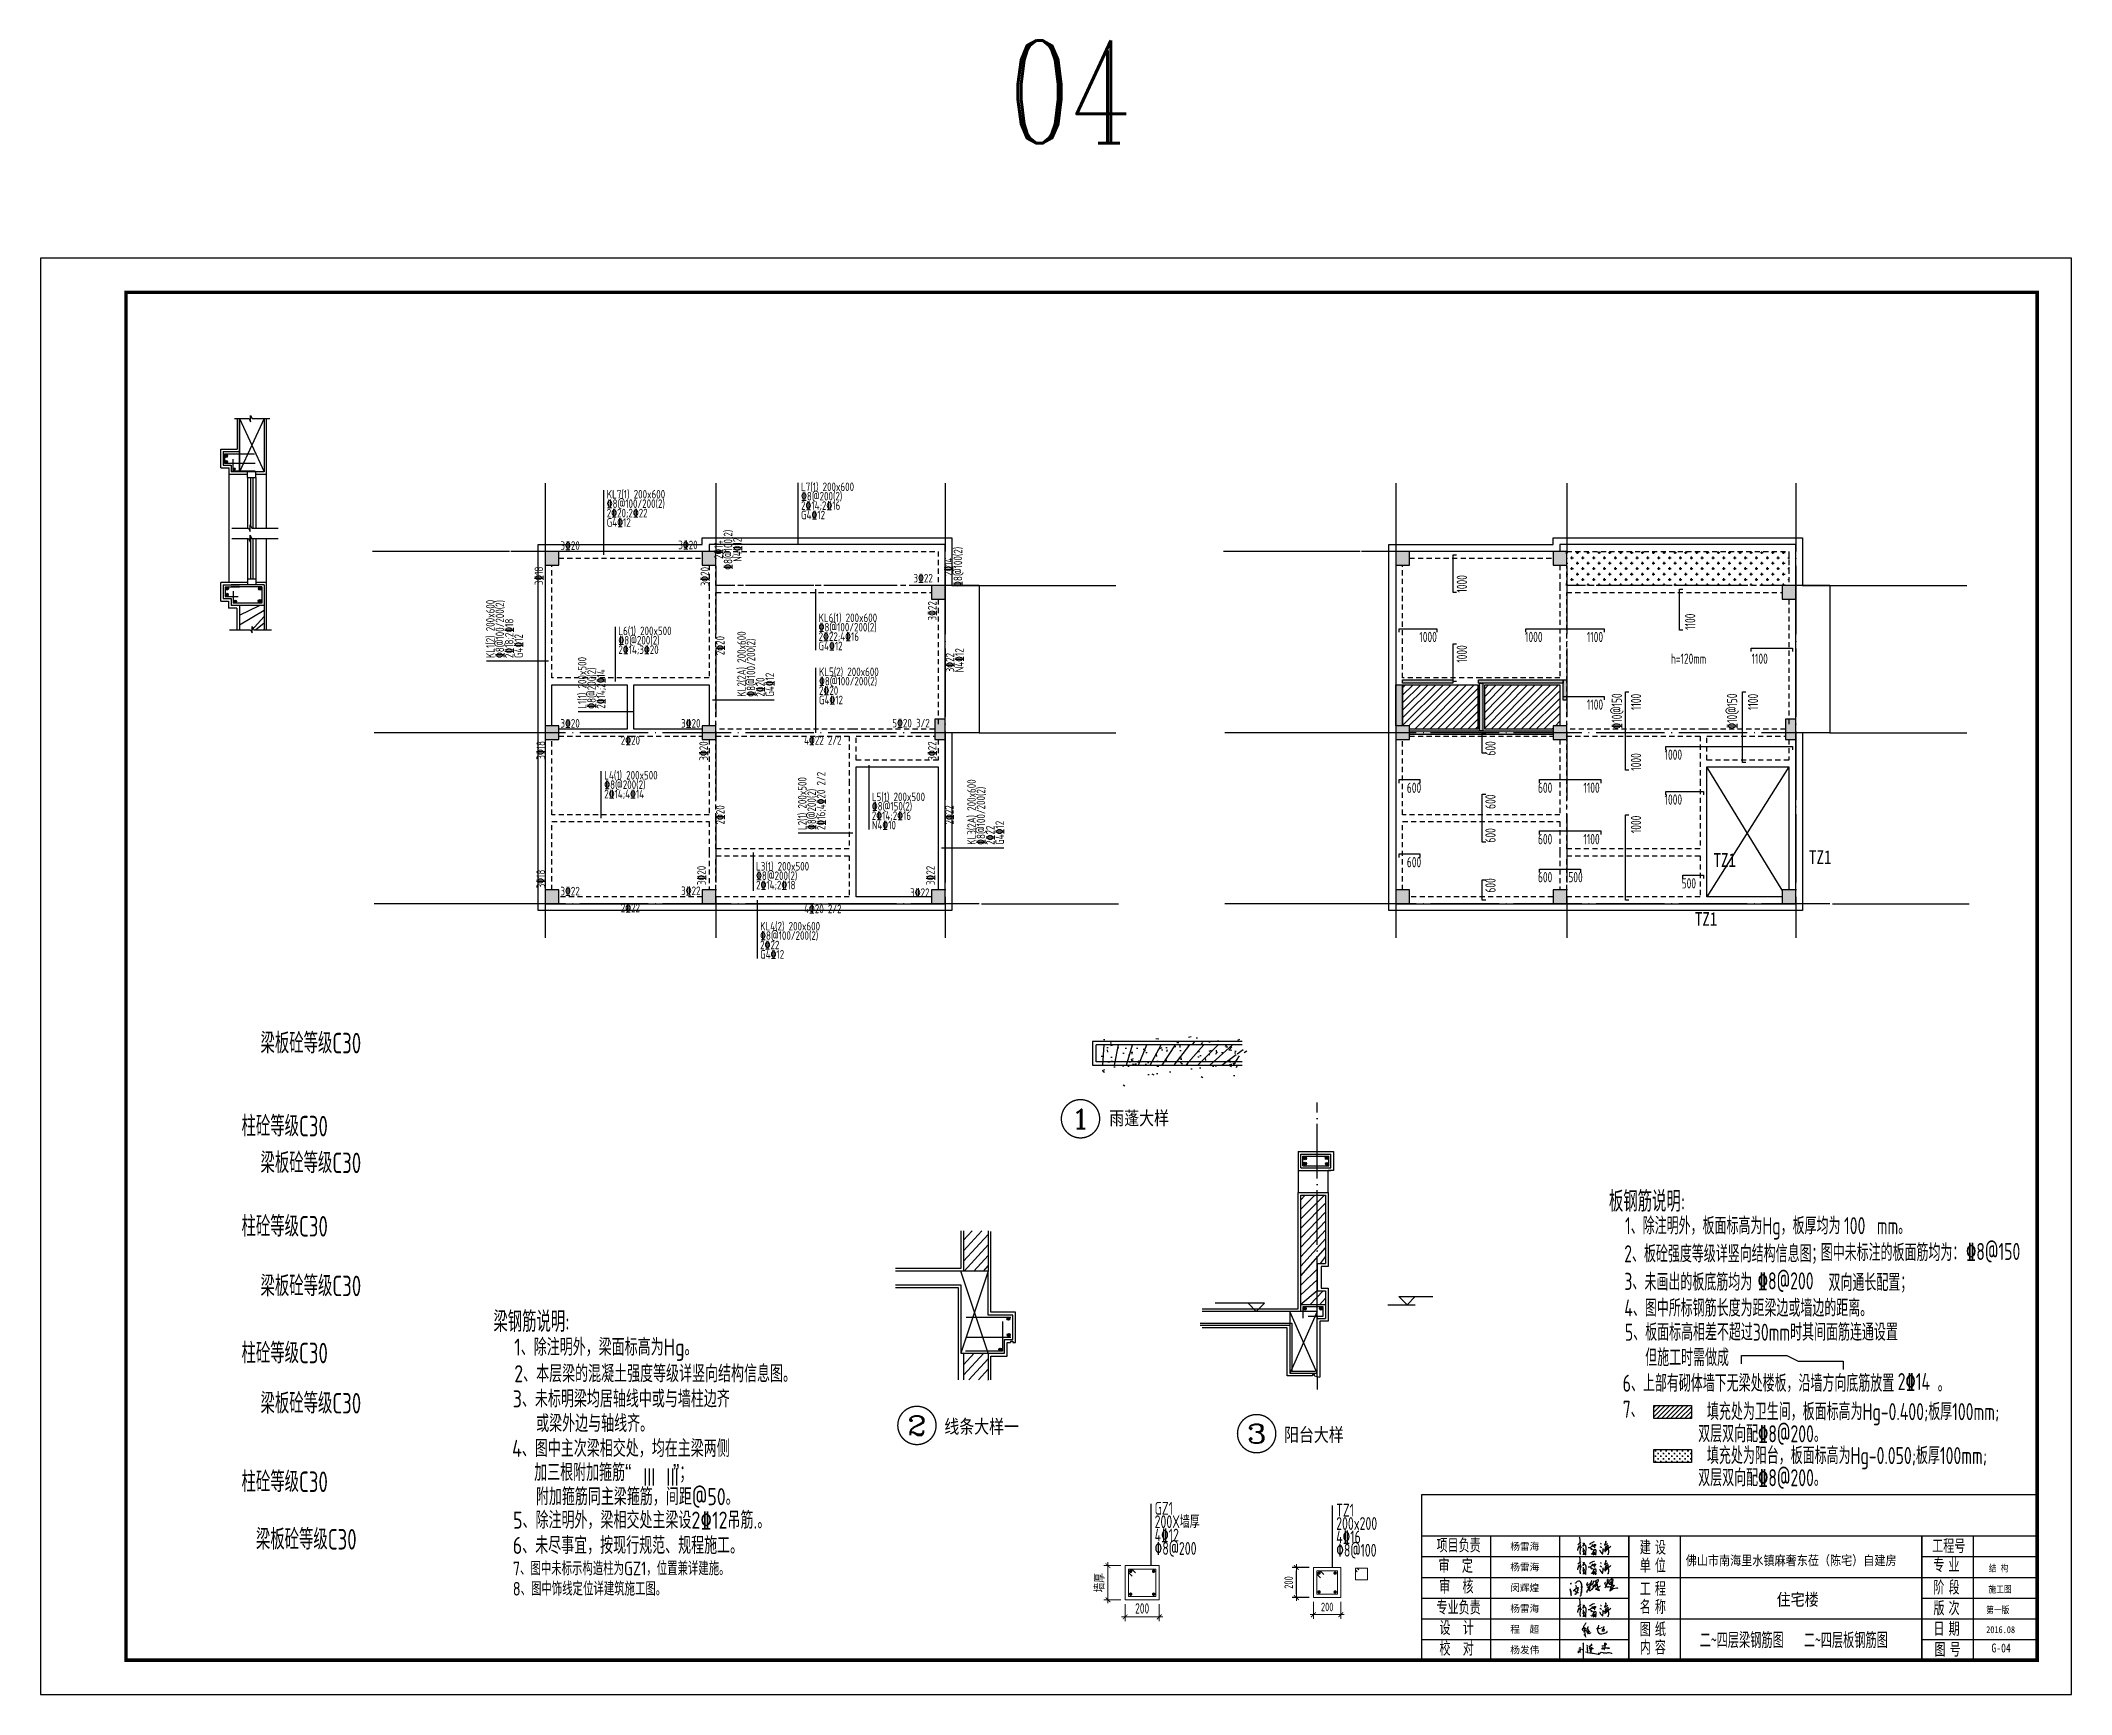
# Model space of a CAD drawing. Extents: x 365746627 to 729500028, y 528103248 to 1057099660.
# Drawn here: x 365937497 to 365996897, y 528103248 to 528151608 of the extents above; entities that cross this region are included whole.
import ezdxf
from ezdxf.enums import TextEntityAlignment as Align

# ---------------------------------------------------------------- set-up
doc = ezdxf.new("R2010")
doc.units = 0
doc.header["$LTSCALE"] = 1000
doc.header["$MEASUREMENT"] = 0
doc.linetypes.add('3', pattern=[500, 300, -200])
doc.linetypes.add('DOTE', pattern=[2.42, 2, -0.2, 0.02, -0.2])
for name, color, linetype in [('AXIS', 3, 'Continuous'), ('BEAM-梁', 2, 'Continuous'), ('BEAMDASH-梁', 3, '3'), ('C', 2, 'Continuous'), ('COLUMN', 6, 'Continuous'), ('DIM_ELEV', 3, 'Continuous'), ('DIM_LEAD', 3, 'Continuous'), ('DOTE', 1, 'DOTE'), ('GJ', 6, 'Continuous'), ('HATCH', 8, 'Continuous'), ('HIDE_BEAMDIMMASS', 2, 'Continuous'), ('l立面最前', 6, 'Continuous'), ('PUB-HATCH', 8, 'Continuous'), ('PUB_DIM', 3, 'Continuous'), ('PUB_HATCH', 8, 'Continuous'), ('PUB_TEXT', 7, 'Continuous'), ('PUB_TITLE', 4, 'Continuous'), ('S_BEAMDIMLOCAL', 3, 'Continuous'), ('SJ', 35, 'Continuous'), ('STAIR', 2, 'Continuous'), ('SURFACE', 6, 'Continuous'), ('TEXT', 7, 'Continuous'), ('WALL', 4, 'Continuous'), ('出图文字', 40, 'Continuous'), ('图层3', 7, 'Continuous'), ('图签', 7, 'Continuous'), ('板弯矩', 2, 'Continuous'), ('板面钢筋', 1, 'Continuous'), ('构造', 5, 'Continuous'), ('环宇图框', 4, 'Continuous')]:
    doc.layers.add(name, color=color, linetype=linetype)
for name, color, linetype, lineweight in [('PUB-TEXT', 7, 'Continuous', 25), ('REIN', 6, 'Continuous', 18), ('Z-柱大样外框', 7, 'ByLayer', 18), ('Z-详图标注', 3, 'Continuous', 18)]:
    doc.layers.add(name, color=color, linetype=linetype, lineweight=lineweight)
doc.styles.add('-宋体', font='', dxfattribs={"width": 0.8})
doc.styles.add('-黑体', font='simhei.ttf')
doc.styles.add('_COMPLEX', font='COMPLEX.shx', dxfattribs={"width": 0.75})
doc.styles.add('_HZTXT', font='1simplex.shx', dxfattribs={"width": 0.8, "bigfont": 'hztxt.shx'})
doc.styles.add('COMP', font='COMPLEX', dxfattribs={"bigfont": 'hztxt'})
doc.styles.add('CR', font='tssdeng.shx', dxfattribs={"width": 0.7, "bigfont": 'tssdchn.shx'})
doc.styles.add('TCCAD_Dimension', font='Tssdeng.shx', dxfattribs={"width": 0.7, "bigfont": 'hztxt.shx'})
doc.styles.add('TSSD_Label', font='Tssdeng.shx', dxfattribs={"width": 0.7, "bigfont": 'hztxt.shx'})
doc.styles.add('TSSD_REIN', font='tssdeng.shx', dxfattribs={"width": 0.8, "bigfont": 'hztxt.shx'})
doc.styles.add('图签-黑体', font='simhei.ttf', dxfattribs={"width": 0.9})
doc.styles.add('宋体', font='')
doc.styles.add('标注字体', font='', dxfattribs={"width": 0.8})
doc.styles.add('黑体', font='simhei.ttf')
doc.styles.get('-宋体').set_extended_font_data('SimSun')
doc.styles.get('宋体').set_extended_font_data('SimSun')
doc.styles.get('标注字体').set_extended_font_data('NSimSun')
doc.dimstyles.new('TCCAD_25_100', dxfattribs={"dimtxt": 250, "dimasz": 100, "dimexe": 125, "dimexo": 125, "dimgap": 100, "dimtad": 1, "dimdec": 0, "dimlfac": 0.25, "dimzin": 0, "dimdsep": 46, "dimtxsty": 'TCCAD_Dimension', "dimblk": '_TCDBK25_100', "dimcen": 0, "dimclrt": 7, "dimadec": 0, "dimazin": 0, "dimtfac": 1, "dimtdec": 0, "dimtix": 1, "dimtmove": 2, "dimatfit": 3, "dimfxl": 0, "dimtolj": 1, "dimtzin": 0, "dimarcsym": 0})
pattern_1 = [(45, (364755245.054, 528471087.25), (-35.3553532, 35.3553532), [])]

msp = doc.modelspace()

# ---------------------------------------------------------------- texts
at = {"style": '_COMPLEX', "width": 0.703125}
msp.add_text('04', height=3000, dxfattribs=at).set_placement((365965813.2, 528148607.7))
at = {"style": '宋体', "width": 0.6}
for s, p in [('二~四层梁钢筋图', (365987256.9, 528104849.3)), ('二~四层板钢筋图', (365990301.4, 528104849.3))]:
    msp.add_text(s, height=400, dxfattribs=at).set_placement(p, align=Align.MIDDLE)
at = {"layer": 'C', "style": '-宋体', "width": 0.8}
for p in [(365986432.8, 528127447.2), (365989224.8, 528127531.1), (365985886.7, 528125724.4)]:
    msp.add_text('TZ1', height=400, dxfattribs=at).set_placement(p)
at = {"layer": 'HIDE_BEAMDIMMASS', "color": 2, "style": 'TSSD_REIN', "width": 0.8}
for s, p in [('KL7(1) 200x600', (365954056.5, 528138218)), ('L7(1) 200x600', (365959739.8, 528138436.2)), ('2%%13220;2%%13222', (365954056.5, 528137668)), ('%%1328@100/200(2)', (365954056.5, 528137943)), ('2%%13214;2%%13216', (365959739.8, 528137886.2)), ('%%1328@200(2)', (365959739.8, 528138161.2)), ('G4%%13212', (365954056.5, 528137393)), ('G4%%13212', (365959739.8, 528137611.2)), ('L6(1) 200x500', (365954396.8, 528134223.1)), ('KL6(1) 200x600', (365960252.8, 528134605.7)), ('%%1328@100/200(2)', (365960252.8, 528134330.7)), ('2%%13214;3%%13220', (365954396.8, 528133673.1)), ('%%1328@200(2)', (365954396.8, 528133948.1)), ('2%%13222;4%%13216', (365960252.8, 528134055.7)), ('G4%%13212', (365960252.8, 528133780.7)), ('KL5(2) 200x600', (365960264.6, 528133026.5)), ('2%%13220', (365960264.6, 528132476.5)), ('%%1328@100/200(2)', (365960264.6, 528132751.5)), ('G4%%13212', (365960264.6, 528132201.5)), ('L4(1) 200x500', (365953983.9, 528130001.1)), ('2%%13214;4%%13214', (365953983.9, 528129451.1)), ('%%1328@200(2)', (365953983.9, 528129726.1)), ('L5(1) 200x500', (365961810.1, 528129368.5)), ('2%%13214;2%%13216', (365961810.1, 528128818.5)), ('%%1328@150(2)', (365961810.1, 528129093.5)), ('N4%%13210', (365961810.1, 528128543.5)), ('L3(1) 200x500', (365958424, 528127338.4)), ('%%1328@200(2)', (365958424, 528127063.4)), ('2%%13214;2%%13218', (365958424, 528126788.4)), ('KL4(2) 200x600', (365958543.4, 528125587.4)), ('%%1328@100/200(2)', (365958543.4, 528125312.4)), ('2%%13222', (365958543.4, 528125037.4)), ('G4%%13212', (365958543.4, 528124762.4))]:
    msp.add_text(s, height=250, dxfattribs=at).set_placement(p)
for s, p in [('KL1(2) 200x600', (365950777.6, 528133551.8)), ('%%1328@100/200(2)', (365951052.6, 528133551.8)), ('2%%13218;2%%13218', (365951327.6, 528133551.8)), ('KL2(2A) 200x600', (365958124.6, 528132422.1)), ('G4%%13212', (365951602.6, 528133551.8)), ('%%1328@100/200(2)', (365958399.6, 528132422.1)), ('L1(1) 200x500', (365953462.2, 528132070.5)), ('%%1328@200(2)', (365953737.2, 528132070.5)), ('2%%13214;2%%13214', (365954012.2, 528132070.5)), ('2%%13220', (365958674.6, 528132422.1)), ('G4%%13212', (365958949.6, 528132422.1)), ('2%%13216;4%%13220 2/2', (365960450.7, 528128523.6)), ('L2(1) 200x500', (365959900.7, 528128523.6)), ('%%1328@200(2)', (365960175.7, 528128523.6)), ('KL3(2A) 200x600', (365964850.9, 528128090.5)), ('%%1328@100/200(2)', (365965125.9, 528128090.5)), ('2%%13222', (365965400.9, 528128090.5)), ('G4%%13212', (365965675.9, 528128090.5))]:
    msp.add_text(s, height=250, rotation=90.000003, dxfattribs=at).set_placement(p)
at = {"layer": 'PUB-TEXT', "style": 'CR', "width": 0.8}
for s, height, p in [('1、除注明外，梁面标高为Hg。', 500.063, (365951350.7, 528113152.4)), ('2、本层梁的混凝土强度等级详竖向结构信息图。', 500.063, (365951350.7, 528112375.2)), ('3、未标明梁均居轴线中或与墙柱边齐', 500.063, (365951307.1, 528111639.5)), ('或梁外边与轴线齐。', 500.06, (365951992.3, 528110920.2)), ('4、图中主次梁相交处，均在主梁两侧', 500.063, (365951286.4, 528110191.1)), ('加三根附加箍筋“     ”；', 500.063, (365951933.5, 528109487.4)), ('附加箍筋同主梁箍筋，间距@50。', 500.063, (365951984.1, 528108779.7)), ('5、除注明外，梁相交处主梁设2%%13212吊筋.。', 500.063, (365951315.2, 528108093.1)), ('6、未尽事宜，按现行规范、规程施工。', 500.063, (365951307.6, 528107354.8)), ('7、图中未标示构造柱为GZ1，位置兼详建施。', 400.05, (365951307.6, 528106731)), ('8、图中饰线定位详建筑施工图。', 400.05, (365951307.6, 528106136.6))]:
    msp.add_text(s, height=height, dxfattribs=at).set_placement(p)
at = {"layer": 'PUB_TEXT', "style": '-黑体', "width": 0.8}
for s, p in [('雨蓬大样', (365968756.5, 528119899.8)), ('线条大样一', (365963931.4, 528110880.8)), ('阳台大样', (365973867.6, 528110639.9))]:
    msp.add_text(s, height=400, dxfattribs=at).set_placement(p)
at = {"layer": 'S_BEAMDIMLOCAL', "style": 'TSSD_REIN', "width": 0.8}
for s, p in [('%%1328@100(2)', (365957803.9, 528136719.5)), ('2%%13214', (365957528.9, 528136719.5)), ('N4%%13212', (365958078.9, 528136719.5)), ('%%1328@100(2)', (365964528.5, 528136219.5)), ('2%%13214', (365964253.5, 528136219.5))]:
    msp.add_text(s, height=250, rotation=90.000003, dxfattribs=at).set_placement(p, align=Align.BOTTOM_CENTER)
for s, p in [('3%%13220', (365952701.5, 528136717)), ('3%%13220', (365956148.4, 528136735.7)), ('3%%13222', (365963028.4, 528135763.8)), ('3%%13220', (365952701.5, 528131518.1)), ('3%%13220', (365956232.3, 528131518.5)), ('5%%13220 3/2', (365962409.6, 528131524.9)), ('2%%13220', (365954466.9, 528131019.5)), ('4%%13222 2/2', (365959828, 528131019.5)), ('3%%13222', (365952701.5, 528126613.3)), ('3%%13222', (365956232.3, 528126623)), ('3%%13222', (365962932.3, 528126569.5)), ('2%%13222', (365954466.9, 528126119.5)), ('4%%13220 2/2', (365959828, 528126092.2))]:
    msp.add_text(s, height=250, dxfattribs=at).set_placement(p)
for s, p in [('3%%13218', (365952195, 528135681.1)), ('3%%13220', (365957051.5, 528135650.3)), ('3%%13222', (365963702.8, 528134650.3)), ('2%%13220', (365957501.5, 528133634.9)), ('N4%%13212', (365964495.8, 528133134.9)), ('3%%13222', (365964220.8, 528133134.9)), ('3%%13218', (365952251.5, 528130581.1)), ('3%%13220', (365957014.8, 528130550.3)), ('3%%13222', (365963700, 528130550.3)), ('2%%13220', (365957501.5, 528128684.9)), ('2%%13222', (365964201.5, 528128684.9)), ('3%%13218', (365952251.5, 528126819.5)), ('3%%13220', (365956951.5, 528126912)), ('3%%13222', (365963651.5, 528126912))]:
    msp.add_text(s, height=250, rotation=90.000003, dxfattribs=at).set_placement(p)
at = {"layer": 'TEXT', "color": 7, "width": 0.7}
for s, height, style, p in [('板钢筋说明:', 600, 'TSSD_Label', (365983370.6, 528117362.7)), ('1、除注明外，板面标高为Hg，板厚均为     mm。', 500, 'TSSD_REIN', (365983841.9, 528116699.7)), ('2、板砼强度等级详竖向结构信息图；', 500, 'TSSD_Label', (365983817.9, 528115881.6)), ('图中未标注的板面筋均为：', 500, 'TSSD_REIN', (365989566.9, 528115918.6)), ('3、', 500, 'TSSD_REIN', (365983821.4, 528115073.8)), ('未画出的板底筋均为 ', 500, 'TSSD_REIN', (365984411.2, 528115054.6)), ('         双向通长配置；', 500, 'TSSD_REIN', (365987881, 528115040.8)), ('4、图中所标钢筋长度为距梁边或墙边的距离。', 500, 'TSSD_REIN', (365983819.7, 528114294.9)), ('梁钢筋说明:', 600, 'TSSD_Label', (365950742.4, 528113847.8)), ('5、板面标高相差不超过30mm时其间面筋连通设置', 500, 'TSSD_REIN', (365983837.1, 528113588.6)), ('但施工时需做成', 500, 'TSSD_REIN', (365984431.6, 528112846.3)), ('6、上部有砌体墙下无梁处楼板，沿墙方向底筋放置      。', 500, 'TSSD_REIN', (365983773.1, 528112095.8)), ('7、', 500, 'TSSD_REIN', (365983773.1, 528111333.9)), ('        填充处为卫生间，板面标高为Hg-0.400;板厚100mm;      ', 500, 'TSSD_REIN', (365984538.1, 528111265.8)), ('双层双向配%%1328@200。', 500, 'TSSD_REIN', (365985982.1, 528110618.8)), ('        填充处为阳台，板面标高为Hg-0.050;板厚100mm;      ', 500, 'TSSD_REIN', (365984538.1, 528109980.6)), ('双层双向配%%1328@200。', 500, 'TSSD_REIN', (365985982.1, 528109333.6))]:
    msp.add_text(s, height=height, rotation=359.999998, dxfattribs=dict(at, style=style)).set_placement(p)
at = {"layer": 'TEXT', "color": 2, "style": 'TSSD_REIN', "width": 0.7}
for s, p in [('100', (365990246.8, 528116704)), ('%%1328@150', (365993815.4, 528115949.5)), ('%%1328@200', (365987723.1, 528115089.2)), ('2%%13214', (365991817.2, 528112145.4))]:
    msp.add_text(s, height=500, rotation=359.999998, dxfattribs=at).set_placement(p)
at = {"layer": 'TEXT', "style": 'TSSD_REIN', "width": 0.7}
for s, p in [('TZ1', (365975393.2, 528108447.1)), ('200x200', (365975393.2, 528108056.5)), ('4%%13216', (365975393.2, 528107665.8)), ('%%1308@100', (365975393.2, 528107275.2))]:
    msp.add_text(s, height=375, dxfattribs=at).set_placement(p)
at = {"layer": 'Z-详图标注', "color": 7, "insert": (365975129.4, 528105804.1), "char_height": 250, "attachment_point": 5, "style": 'TCCAD_Dimension'}
msp.add_mtext('200', dxfattribs=at)
at = {"layer": '出图文字', "color": 7, "style": '标注字体', "width": 0.8}
msp.add_text('G-04', height=259.2, dxfattribs=at).set_placement((365994559.5, 528104475.5))
at = {"layer": '板弯矩', "style": 'TSSD_REIN', "width": 0.7}
for s, rotation, p in [('1000', 90, (365979219, 528135466.5)), ('1000', 359.999998, (365977824.8, 528134019.7)), ('1000', 359.999998, (365980916.8, 528134019.7)), ('1100', 359.999998, (365982724.8, 528134019.7)), ('1100', 90, (365985897.1, 528134377.2, 0)), ('1000', 90, (365979219, 528133415)), ('1100', 359.999998, (365982724.8, 528132042.4)), ('%%13210@150', 90, (365983751.6, 528131480.6)), ('1100', 90, (365984312.5, 528132032.5, 0)), ('%%13210@150', 90, (365987121.9, 528131476.6)), ('1100', 90, (365987734.8, 528132032.5, 0)), ('600', 90, (365980055.7, 528130700.9)), ('1000', 90, (365984312.5, 528130258, 0)), ('1000', 359.999998, (365984998, 528130579.2)), ('600', 359.999998, (365977459.5, 528129610.1)), ('600', 359.999998, (365981295, 528129610.1)), ('1100', 359.999998, (365982624.8, 528129610.1)), ('1000', 359.999998, (365984998, 528129265.4)), ('600', 90, (365980055.7, 528129143)), ('600', 90, (365980055.7, 528128158.2)), ('600', 359.999998, (365981295, 528128107.5)), ('1100', 359.999998, (365982624.8, 528128107.5)), ('1000', 90, (365984312.5, 528128432.5, 0)), ('600', 359.999998, (365977459.5, 528127434.4)), ('600', 359.999998, (365981295, 528126994.6)), ('500', 359.999998, (365982182.7, 528126994.6)), ('600', 90, (365980055.7, 528126693.4)), ('500', 359.999998, (365985498, 528126814.4))]:
    msp.add_text(s, height=300, rotation=rotation, dxfattribs=at).set_placement(p)
for s, p in [('h=120mm', (365985181.5, 528133384.1, 0)), ('1100', (365987543.3, 528133384.1, 0))]:
    msp.add_text(s, height=300, dxfattribs=at).set_placement(p)

# ---------------------------------------------------------------- blocks, each defined once
blk = doc.blocks.new('xvxvg5256')
at = {"linetype": 'Continuous'}
for points in [[(0.606932, 1.226352), (0.601937, 1.208868), (0.596941, 1.206371), (0.574462, 1.166408), (0.559476, 1.148924), (0.551983, 1.131441), (0.539495, 1.12145), (0.536997, 1.106464)], [(0.559476, 1.073995), (0.541993, 1.071497), (0.5345, 1.066502), (0.519514, 1.066502), (0.509523, 1.061506), (0.499532, 1.049018), (0.499532, 1.029037), (0.517016, 1.014051), (0.519514, 1.00406)], [(0.536997, 1.106464), (0.529504, 1.106464)], [(0.536997, 1.106464), (0.556979, 1.091478), (0.559476, 1.073995)], [(0.569467, 0.974088), (0.554481, 0.97159), (0.536997, 0.959102)], [(0.559476, 1.073995), (0.596941, 1.071497), (0.606932, 1.061506), (0.606932, 1.04652), (0.594444, 1.009055)], [(0.571965, 0.996567), (0.566969, 1.006558), (0.566969, 1.041525), (0.561974, 1.051516), (0.559476, 1.073995)], [(0.586951, 0.864191), (0.574462, 0.866689), (0.561974, 0.896661)], [(0.571965, 0.996567), (0.569467, 0.974088)], [(0.569467, 0.974088), (0.581955, 0.91914), (0.586951, 0.864191)], [(0.594444, 1.009055), (0.586951, 0.999065), (0.571965, 0.996567)], [(0.586951, 0.864191), (0.591946, 0.836717), (0.599439, 0.829224), (0.604434, 0.814238)], [(0.594444, 1.009055), (0.611927, 1.009055), (0.626913, 1.014051)], [(0.689355, 0.951609), (0.684359, 0.956604), (0.679364, 0.994069), (0.664378, 0.994069), (0.639402, 0.984079), (0.636904, 0.974088), (0.649392, 0.946614), (0.671871, 0.921637)], [(0.679364, 1.116455), (0.674369, 1.106464), (0.664378, 1.101469), (0.65189, 1.081488), (0.654388, 1.044023), (0.66188, 1.03653), (0.674369, 1.034032), (0.679364, 1.021544), (0.679364, 0.996567)], [(0.671871, 0.921637), (0.664378, 0.911647), (0.659383, 0.911647)], [(0.671871, 0.921637), (0.689355, 0.924135)], [(0.679364, 0.996567), (0.701843, 0.996567), (0.709336, 0.976586), (0.701843, 0.966595), (0.699345, 0.954107), (0.689355, 0.951609)], [(0.689355, 0.924135), (0.689355, 0.951609)], [(0.689355, 0.924135), (0.704341, 0.921637), (0.744303, 0.934125), (0.749299, 0.939121), (0.749299, 0.951609)], [(0.949112, 1.051516), (0.91914, 1.051516)], [(0.949112, 1.051516), (0.946614, 1.009055), (0.956605, 0.964097), (0.981581, 0.934125), (1.026539, 0.911647), (1.07899, 0.909149), (1.118953, 0.916642), (1.138934, 0.926633), (1.151422, 0.926633), (1.193883, 0.941619), (1.233845, 0.9616), (1.231348, 0.97159), (1.223855, 0.974088), (1.223855, 0.979083)], [(0.951609, 1.061506), (0.949112, 1.051516)], [(0.976586, 1.161413), (0.976586, 1.136436), (0.964098, 1.116455), (0.964098, 1.106464), (0.951609, 1.076492), (0.951609, 1.061506)], [(0.951609, 1.061506), (0.966595, 1.061506), (0.971591, 1.066502), (1.024042, 1.068999), (1.029037, 1.064004)], [(1.069, 1.113957), (1.07899, 1.083985)], [(1.116455, 1.044023), (1.101469, 1.029037), (1.081488, 1.021544), (1.081488, 1.006558), (1.086483, 0.994069), (1.086483, 0.984079), (1.081488, 0.976586)], [(1.116455, 1.044023), (1.138934, 1.044023), (1.146427, 1.021544), (1.136436, 0.989074), (1.118953, 0.989074), (1.118953, 0.984079), (1.108962, 0.981581)], [(1.131441, 1.118953), (1.113957, 1.056511), (1.116455, 1.044023)]]:
    blk.add_lwpolyline(points, dxfattribs=at)
blk = doc.blocks.new('A$C07F9359A')
at = {"layer": '图签', "linetype": 'Continuous'}
for points in [[(0, 247), (0, 240), (7, 240), (10, 217)], [(37, 450), (3, 447)], [(7, 260), (7, 257)], [(10, 217), (10, 207), (17, 203)], [(17, 203), (17, 213)], [(17, 203), (20, 190)], [(23, 177), (17, 180), (20, 190)], [(20, 190), (30, 190), (30, 177)], [(30, 177), (23, 177)], [(23, 177), (23, 170)], [(23, 170), (33, 170)], [(33, 163), (27, 163), (23, 170)], [(33, 150), (27, 147), (27, 137), (37, 133)], [(33, 170), (30, 177)], [(37, 133), (37, 117), (30, 117), (30, 100), (37, 97)], [(33, 170), (33, 163)], [(33, 163), (33, 150)], [(37, 133), (33, 150)], [(40, 87), (33, 83), (33, 77)], [(33, 77), (40, 77)], [(33, 67), (33, 77)], [(40, 67), (33, 67)], [(33, 67), (37, 57)], [(37, 57), (33, 43), (40, 40), (37, 30), (43, 13)], [(43, 457), (37, 457), (37, 450)], [(37, 450), (43, 450), (43, 457)], [(37, 97), (40, 103)], [(37, 97), (40, 87)], [(37, 57), (43, 60), (40, 67)], [(40, 77), (40, 87)], [(40, 77), (40, 67)], [(57, 457), (63, 457), (63, 463), (43, 457)], [(293, 237), (303, 247), (313, 297), (280, 297), (263, 283), (253, 283), (227, 270), (220, 260), (207, 257), (157, 217), (140, 197), (120, 190)], [(247, 143), (213, 160), (200, 177), (190, 180), (183, 193), (177, 193), (173, 203)], [(177, 77), (177, 73)], [(243, 137), (200, 70), (187, 57), (180, 57)], [(217, 480), (217, 473), (207, 473), (207, 480)], [(217, 480), (213, 483)], [(227, 393), (220, 390), (227, 343), (213, 300)], [(403, 483), (397, 510), (360, 543), (307, 543), (270, 530), (217, 480)], [(287, 227), (270, 193), (270, 183), (263, 170), (253, 163), (253, 150), (247, 143)], [(247, 143), (263, 140), (270, 133), (307, 130)], [(293, 237), (287, 237), (287, 227)], [(287, 227), (293, 227), (293, 237)], [(410, 113), (410, 103), (403, 100), (397, 27), (380, 3), (357, 0)], [(403, 483), (410, 483), (410, 473)], [(410, 473), (403, 477), (403, 483)], [(410, 473), (420, 450), (420, 427)], [(417, 150), (410, 147), (410, 133)], [(410, 133), (420, 133)], [(410, 123), (410, 133)], [(417, 123), (410, 123)], [(410, 123), (410, 113)], [(410, 113), (417, 117), (417, 123)], [(423, 417), (417, 420), (420, 427)], [(423, 190), (417, 187), (417, 173)], [(417, 173), (427, 180), (423, 190)], [(417, 173), (417, 150)], [(420, 133), (417, 150)], [(420, 133), (417, 123)], [(420, 427), (423, 417)], [(423, 417), (427, 360)], [(430, 343), (423, 347), (427, 360)], [(427, 270), (423, 257)], [(423, 257), (433, 257), (433, 267), (427, 270)], [(423, 257), (423, 247)], [(423, 247), (423, 233)], [(423, 233), (423, 247)], [(423, 233), (430, 223), (423, 217), (423, 190)], [(427, 360), (433, 357), (430, 343)], [(430, 330), (427, 310)], [(427, 310), (433, 310)], [(427, 300), (427, 310)], [(433, 300), (427, 300)], [(427, 300), (427, 287)], [(427, 287), (433, 290), (433, 300)], [(427, 287), (427, 270)], [(430, 343), (430, 330)], [(433, 310), (430, 330)], [(433, 310), (433, 300)], [(620, 427), (610, 417), (616, 410)], [(620, 443), (613, 440), (620, 427)], [(616, 160), (620, 150), (613, 147)], [(613, 147), (616, 160)], [(613, 147), (616, 133)], [(616, 410), (620, 427)], [(616, 410), (616, 403), (633, 390), (656, 393), (666, 407), (676, 407), (680, 420)], [(703, 343), (693, 343), (656, 323), (616, 310)], [(680, 287), (676, 273), (670, 273), (670, 263), (650, 237), (643, 213), (630, 200), (626, 177), (620, 177), (616, 160)], [(660, 500), (650, 500), (630, 473), (620, 443)], [(620, 443), (623, 433)], [(686, 300), (680, 297), (680, 287)], [(680, 287), (686, 290), (686, 300)], [(690, 430), (686, 423)], [(703, 343), (700, 323), (690, 313), (686, 300)], [(716, 367), (703, 343)], [(706, 457), (706, 450)], [(853, 347), (856, 323), (836, 283), (823, 273), (803, 243), (790, 237), (756, 203), (743, 197), (716, 197), (706, 207), (706, 237), (723, 273), (723, 283), (733, 297), (740, 340), (726, 337), (716, 327), (716, 320)], [(710, 317), (710, 310)], [(716, 367), (736, 370), (746, 383), (760, 390), (783, 423), (783, 460)], [(746, 433), (743, 417), (736, 417), (726, 387), (716, 380), (716, 367)], [(753, 447), (743, 443), (746, 433)], [(746, 433), (753, 437), (753, 447)], [(756, 467), (753, 447)], [(763, 480), (756, 477), (756, 467)], [(756, 467), (763, 470), (763, 480)], [(796, 570), (793, 553), (776, 526), (776, 513), (766, 500), (763, 480)], [(853, 347), (836, 337), (823, 337)], [(826, 407), (830, 403)], [(836, 457), (830, 417)], [(843, 467), (836, 467), (836, 457)], [(836, 457), (843, 460), (843, 467)], [(856, 516), (843, 467)], [(856, 357), (853, 363)], [(856, 357), (853, 347)], [(856, 516), (860, 516), (863, 530), (856, 526), (856, 516)], [(926, 410), (913, 407), (896, 383), (890, 383), (863, 357), (856, 357)], [(866, 546), (863, 546), (860, 533), (870, 536), (866, 546)], [(866, 553), (866, 546)], [(890, 583), (880, 580)], [(906, 347), (906, 330), (926, 337), (953, 373), (960, 373), (963, 387)], [(913, 357), (906, 353), (906, 347)], [(906, 347), (913, 350), (913, 357)], [(1013, 500), (1036, 546), (1046, 556), (1050, 596), (1023, 600), (963, 566), (946, 546), (940, 546), (910, 510)], [(926, 410), (926, 390), (916, 377), (913, 357)], [(933, 423), (926, 410)], [(946, 247), (926, 237)], [(953, 503), (933, 423)], [(933, 423), (950, 427), (950, 437), (980, 463), (980, 470), (990, 473), (990, 480)], [(1016, 303), (1003, 300), (996, 290), (990, 290), (953, 260), (946, 247)], [(946, 247), (996, 237), (1026, 217), (1076, 200), (1076, 217), (1046, 253), (1023, 300), (1016, 303)], [(963, 530), (956, 523)], [(966, 390), (960, 390), (963, 387)], [(963, 387), (966, 390)], [(966, 390), (973, 393), (973, 400)], [(973, 400), (970, 403)], [(973, 400), (983, 410), (990, 410)], [(990, 410), (990, 417), (1000, 423)], [(1000, 423), (1000, 410), (993, 410), (1006, 330), (1016, 317)], [(1000, 423), (1003, 450), (996, 450)], [(1016, 317), (1033, 320), (1036, 327), (1080, 353), (1090, 353), (1090, 363)], [(1016, 317), (1016, 303)], [(1110, 370), (1100, 367)], [(1320, 370), (1313, 367), (1300, 340), (1296, 320), (1280, 303), (1273, 303)], [(1283, 483), (1276, 480), (1276, 470)], [(1276, 470), (1283, 470)], [(1280, 457), (1276, 470)], [(1283, 470), (1280, 457)], [(1280, 457), (1280, 440), (1290, 440), (1293, 447)], [(1283, 526), (1293, 520)], [(1283, 500), (1283, 483)], [(1283, 470), (1283, 483)], [(1320, 383), (1306, 393)], [(1363, 590), (1356, 560), (1360, 536), (1346, 457), (1320, 383)], [(1320, 383), (1320, 370)], [(1320, 370), (1353, 343), (1386, 333), (1413, 337), (1436, 353), (1436, 360)], [(1370, 603), (1363, 603), (1363, 590)], [(1363, 590), (1370, 593), (1370, 603)], [(1413, 513), (1403, 480), (1380, 447), (1366, 450), (1363, 463)], [(1370, 610), (1370, 603)], [(1410, 603), (1410, 600)], [(1416, 523), (1413, 513)], [(1413, 513), (1420, 516), (1416, 523)], [(1463, 427), (1453, 417), (1446, 430), (1436, 526), (1430, 536), (1416, 533), (1416, 523)], [(1423, 600), (1426, 590), (1420, 556)], [(1420, 556), (1436, 556), (1436, 550), (1423, 540), (1420, 556)], [(1486, 240), (1463, 217), (1453, 197), (1480, 203), (1549, 250), (1596, 273), (1706, 303), (1739, 297), (1739, 287), (1723, 277)], [(1496, 337), (1489, 337), (1470, 313), (1470, 307), (1506, 297)], [(1476, 590), (1476, 586)], [(1483, 423), (1476, 423)], [(1486, 506), (1480, 506)], [(1483, 423), (1489, 423), (1496, 437)], [(1486, 433), (1483, 423)], [(1546, 530), (1486, 506)], [(1486, 506), (1486, 496), (1506, 477), (1516, 473)], [(1489, 440), (1486, 433)], [(1493, 247), (1486, 240)], [(1486, 240), (1493, 240), (1493, 247)], [(1589, 673), (1559, 663), (1489, 596)], [(1516, 473), (1503, 453), (1493, 450), (1489, 440)], [(1496, 437), (1489, 440)], [(1526, 283), (1523, 273), (1509, 267), (1506, 257), (1493, 247)], [(1569, 530), (1586, 590), (1583, 606), (1563, 606), (1513, 576), (1496, 560)], [(1496, 437), (1509, 440), (1529, 460)], [(1503, 343), (1496, 343), (1496, 337)], [(1496, 337), (1506, 333)], [(1503, 343), (1506, 357)], [(1506, 333), (1503, 343)], [(1553, 463), (1549, 440), (1519, 390), (1519, 380), (1506, 377), (1506, 357)], [(1506, 357), (1539, 373), (1549, 383), (1559, 383), (1559, 390), (1586, 400), (1613, 400), (1613, 383), (1596, 367), (1593, 353), (1579, 337), (1563, 327), (1553, 307), (1536, 293), (1536, 283)], [(1506, 297), (1506, 333)], [(1526, 283), (1506, 297)], [(1516, 473), (1523, 490), (1543, 510), (1546, 530)], [(1529, 460), (1526, 467), (1519, 467)], [(1536, 283), (1526, 283)], [(1529, 460), (1553, 463)], [(1536, 283), (1553, 283)], [(1569, 530), (1546, 530)], [(1553, 463), (1559, 500)], [(1559, 500), (1556, 510), (1566, 510)], [(1566, 510), (1559, 500)], [(1566, 510), (1569, 530)]]:
    blk.add_lwpolyline(points, dxfattribs=at)
blk = doc.blocks.new('图签')
at = {"layer": '图签', "linetype": 'Continuous'}
for points in [[(6193998, 381543), (6194000, 381535), (6193985, 381508), (6193980, 381478), (6193960, 381420), (6193953, 381411), (6193953, 381401)], [(6194028, 381615), (6194008, 381608), (6194000, 381600), (6194000, 381595), (6193995, 381595), (6193995, 381590), (6193990, 381590), (6193978, 381578), (6193963, 381573)], [(6194005, 381800), (6194018, 381788), (6194028, 381718), (6194028, 381630)], [(6194028, 381630), (6194043, 381633), (6194055, 381645)], [(6194028, 381630), (6194028, 381615)], [(6194028, 381615), (6194035, 381538)], [(6194035, 381538), (6194030, 381533), (6194035, 381408), (6194030, 381388), (6194030, 381326), (6194035, 381321)], [(6194035, 381538), (6194048, 381530), (6194048, 381520), (6194068, 381483)], [(6194113, 381540), (6194105, 381538)], [(6194125, 381413), (6194110, 381363)], [(6194118, 381618), (6194150, 381615), (6194150, 381598), (6194143, 381593), (6194120, 381558), (6194113, 381553), (6194113, 381540)], [(6194113, 381540), (6194128, 381543), (6194155, 381565), (6194170, 381568), (6194178, 381565), (6194193, 381545), (6194200, 381515), (6194193, 381273)], [(6194125, 381413), (6194130, 381428), (6194133, 381478)], [(6194138, 381406), (6194125, 381413)], [(6194150, 381413), (6194138, 381406)], [(6194138, 381406), (6194138, 381383), (6194148, 381376)], [(6194145, 381346), (6194148, 381376)], [(6194148, 381376), (6194155, 381381), (6194155, 381396), (6194160, 381401), (6194160, 381408)], [(6194160, 381408), (6194160, 381418), (6194150, 381413)], [(6194150, 381413), (6194153, 381408), (6194160, 381408)], [(6194395, 381540), (6194375, 381528), (6194325, 381485), (6194307, 381480), (6194272, 381483)], [(6194322, 381593), (6194312, 381593)], [(6194450, 381650), (6194437, 381653), (6194395, 381640), (6194385, 381630), (6194357, 381620), (6194342, 381608), (6194325, 381600), (6194322, 381593)], [(6194322, 381593), (6194330, 381590)], [(6194342, 381463), (6194372, 381463)], [(6194400, 381443), (6194377, 381430), (6194350, 381425)], [(6194382, 381580), (6194387, 381555), (6194395, 381548)], [(6194395, 381548), (6194417, 381555), (6194425, 381565), (6194440, 381568), (6194455, 381578), (6194480, 381575), (6194482, 381558), (6194462, 381528), (6194457, 381528), (6194442, 381515), (6194412, 381520), (6194395, 381540)], [(6194395, 381540), (6194395, 381548)], [(6194440, 381411), (6194440, 381403), (6194420, 381373), (6194400, 381316)], [(6194440, 381411), (6194427, 381413), (6194417, 381420), (6194407, 381420)], [(6194490, 381313), (6194502, 381361), (6194500, 381376), (6194505, 381408), (6194495, 381423), (6194465, 381428), (6194455, 381423), (6194445, 381411), (6194440, 381411)], [(6194447, 381336), (6194440, 381363)], [(6194460, 381498), (6194452, 381498), (6194452, 381485), (6194447, 381480)], [(6194447, 381336), (6194460, 381338), (6194472, 381348)], [(6194600, 381413), (6194610, 381408), (6194612, 381401), (6194620, 381396), (6194620, 381383), (6194632, 381361), (6194677, 381311), (6194695, 381308), (6194702, 381316), (6194707, 381401), (6194705, 381413)], [(6194610, 381520), (6194627, 381515), (6194645, 381498), (6194647, 381485)], [(6194632, 381618), (6194642, 381613), (6194642, 381588)], [(6194705, 381418), (6194697, 381415)], [(6194705, 381418), (6194710, 381465)], [(6194760, 381428), (6194705, 381418)], [(6194757, 381560), (6194750, 381553)], [(6194760, 381428), (6194755, 381381), (6194760, 381376), (6194772, 381378), (6194780, 381388), (6194800, 381403), (6194802, 381411), (6194807, 381411), (6194812, 381428), (6194827, 381430), (6194842, 381448)], [(6194757, 381560), (6194757, 381575), (6194770, 381593), (6194775, 381615), (6194785, 381630), (6194785, 381638), (6194792, 381648), (6194792, 381663), (6194785, 381673), (6194775, 381670), (6194772, 381660)], [(6194757, 381560), (6194780, 381565), (6194800, 381585), (6194807, 381585), (6194825, 381603), (6194844, 381608)], [(6194765, 381433), (6194760, 381428)], [(6194859, 381473), (6194859, 381553), (6194857, 381560), (6194852, 381560), (6194830, 381540), (6194787, 381515), (6194782, 381505), (6194772, 381500), (6194770, 381470), (6194765, 381460), (6194765, 381433)], [(6194830, 381460), (6194822, 381453), (6194802, 381448), (6194800, 381443), (6194775, 381433), (6194765, 381433)], [(6194772, 381660), (6194767, 381660)], [(6194772, 381660), (6194775, 381650)], [(6194830, 381460), (6194827, 381470), (6194810, 381478), (6194800, 381478), (6194790, 381485)], [(6194834, 381458), (6194830, 381460)], [(6194842, 381450), (6194839, 381458), (6194834, 381458)], [(6194834, 381458), (6194834, 381453), (6194842, 381448)], [(6194857, 381448), (6194857, 381423), (6194862, 381411), (6194864, 381361), (6194859, 381293), (6194857, 381288), (6194847, 381288), (6194839, 381296), (6194834, 381296)], [(6194857, 381468), (6194837, 381463)], [(6194842, 381448), (6194842, 381450)], [(6194842, 381450), (6194857, 381448)], [(6194857, 381448), (6194857, 381468)], [(6194859, 381473), (6194867, 381473), (6194874, 381483), (6194887, 381488), (6194912, 381510), (6194924, 381515), (6194924, 381520), (6194934, 381530)], [(6193998, 380977), (6194000, 380969), (6193985, 380942), (6193980, 380912), (6193960, 380854), (6193953, 380844), (6193953, 380834)], [(6194028, 381049), (6194008, 381042), (6194000, 381034), (6194000, 381029), (6193995, 381029), (6193995, 381024), (6193990, 381024), (6193978, 381012), (6193963, 381007)], [(6194005, 381234), (6194018, 381222), (6194028, 381152), (6194028, 381064)], [(6194028, 381064), (6194043, 381067), (6194055, 381079)], [(6194028, 381064), (6194028, 381049)], [(6194028, 381049), (6194035, 380972)], [(6194035, 380972), (6194030, 380967), (6194035, 380842), (6194030, 380822), (6194030, 380760), (6194035, 380755)], [(6194035, 381321), (6194033, 381286)], [(6194035, 380755), (6194033, 380720)], [(6194035, 381321), (6194043, 381328), (6194043, 381336)], [(6194035, 380972), (6194048, 380964), (6194048, 380954), (6194068, 380917)], [(6194035, 380755), (6194043, 380762), (6194043, 380770)], [(6194113, 380974), (6194105, 380972)], [(6194125, 380847), (6194110, 380797)], [(6194118, 381052), (6194150, 381049), (6194150, 381032), (6194143, 381027), (6194120, 380992), (6194113, 380987), (6194113, 380974)], [(6194113, 380974), (6194128, 380977), (6194155, 380999), (6194170, 381002), (6194178, 380999), (6194193, 380979), (6194200, 380949), (6194193, 380707)], [(6194145, 381346), (6194135, 381333), (6194128, 381303), (6194123, 381298), (6194120, 381276)], [(6194145, 380780), (6194135, 380767), (6194128, 380737), (6194123, 380732), (6194120, 380710)], [(6194125, 380847), (6194130, 380862), (6194133, 380912)], [(6194138, 380839), (6194125, 380847)], [(6194150, 380847), (6194138, 380839)], [(6194138, 380839), (6194138, 380817), (6194148, 380810)], [(6194193, 381273), (6194175, 381283), (6194170, 381306), (6194165, 381308), (6194150, 381346), (6194145, 381346)], [(6194145, 380780), (6194148, 380810)], [(6194193, 380707), (6194175, 380717), (6194170, 380740), (6194165, 380742), (6194150, 380780), (6194145, 380780)], [(6194148, 380810), (6194155, 380815), (6194155, 380830), (6194160, 380834), (6194160, 380842)], [(6194160, 380842), (6194160, 380852), (6194150, 380847)], [(6194150, 380847), (6194153, 380842), (6194160, 380842)], [(6194193, 381273), (6194193, 381266)], [(6194395, 380974), (6194375, 380962), (6194325, 380919), (6194307, 380914), (6194272, 380917)], [(6194322, 381027), (6194312, 381027)], [(6194450, 381084), (6194437, 381087), (6194395, 381074), (6194385, 381064), (6194357, 381054), (6194342, 381042), (6194325, 381034), (6194322, 381027)], [(6194322, 381027), (6194330, 381024)], [(6194342, 380897), (6194372, 380897)], [(6194400, 380877), (6194377, 380864), (6194350, 380859)], [(6194400, 381316), (6194392, 381311), (6194387, 381298), (6194372, 381296), (6194362, 381303), (6194355, 381321)], [(6194400, 380750), (6194392, 380745), (6194387, 380732), (6194372, 380730), (6194362, 380737), (6194355, 380755)], [(6194382, 381014), (6194387, 380989), (6194395, 380982)], [(6194395, 380982), (6194417, 380989), (6194425, 380999), (6194440, 381002), (6194455, 381012), (6194480, 381009), (6194482, 380992), (6194462, 380962), (6194457, 380962), (6194442, 380949), (6194412, 380954), (6194395, 380974)], [(6194395, 380974), (6194395, 380982)], [(6194400, 381316), (6194402, 381311), (6194417, 381311), (6194420, 381316), (6194442, 381321)], [(6194440, 380844), (6194440, 380837), (6194420, 380807), (6194400, 380750)], [(6194400, 380750), (6194402, 380745), (6194417, 380745), (6194420, 380750), (6194442, 380755)], [(6194440, 380844), (6194427, 380847), (6194417, 380854), (6194407, 380854)], [(6194440, 381296), (6194425, 381276), (6194412, 381268)], [(6194442, 381321), (6194440, 381296)], [(6194440, 381296), (6194455, 381298), (6194480, 381313), (6194490, 381311), (6194482, 381263)], [(6194490, 380747), (6194502, 380795), (6194500, 380810), (6194505, 380842), (6194495, 380857), (6194465, 380862), (6194455, 380857), (6194445, 380844), (6194440, 380844)], [(6194447, 380770), (6194440, 380797)], [(6194442, 380755), (6194440, 380730)], [(6194442, 381321), (6194447, 381336)], [(6194442, 380755), (6194447, 380770)], [(6194460, 380932), (6194452, 380932), (6194452, 380919), (6194447, 380914)], [(6194447, 380770), (6194460, 380772), (6194472, 380782)], [(6194600, 380847), (6194610, 380842), (6194612, 380834), (6194620, 380830), (6194620, 380817), (6194632, 380795), (6194677, 380745), (6194695, 380742), (6194702, 380750), (6194707, 380834), (6194705, 380847)], [(6194610, 380954), (6194627, 380949), (6194645, 380932), (6194647, 380919)], [(6194632, 381052), (6194642, 381047), (6194642, 381022)], [(6194705, 380852), (6194697, 380849)], [(6194705, 380852), (6194710, 380899)], [(6194760, 380862), (6194705, 380852)], [(6194757, 380994), (6194750, 380987)], [(6194760, 380862), (6194755, 380815), (6194760, 380810), (6194772, 380812), (6194780, 380822), (6194800, 380837), (6194802, 380844), (6194807, 380844), (6194812, 380862), (6194827, 380864), (6194842, 380882)], [(6194757, 380994), (6194757, 381009), (6194770, 381027), (6194775, 381049), (6194785, 381064), (6194785, 381072), (6194792, 381082), (6194792, 381097), (6194785, 381107), (6194775, 381104), (6194772, 381094)], [(6194757, 380994), (6194780, 380999), (6194800, 381019), (6194807, 381019), (6194825, 381037), (6194844, 381042)], [(6194765, 380867), (6194760, 380862)], [(6194859, 380907), (6194859, 380987), (6194857, 380994), (6194852, 380994), (6194830, 380974), (6194787, 380949), (6194782, 380939), (6194772, 380934), (6194770, 380904), (6194765, 380894), (6194765, 380867)], [(6194830, 380894), (6194822, 380887), (6194802, 380882), (6194800, 380877), (6194775, 380867), (6194765, 380867)], [(6194772, 381094), (6194767, 381094)], [(6194772, 381094), (6194775, 381084)], [(6194830, 380894), (6194827, 380904), (6194810, 380912), (6194800, 380912), (6194790, 380919)], [(6194834, 380892), (6194830, 380894)], [(6194842, 380884), (6194839, 380892), (6194834, 380892)], [(6194834, 380892), (6194834, 380887), (6194842, 380882)], [(6194857, 380882), (6194857, 380857), (6194862, 380844), (6194864, 380795), (6194859, 380727), (6194857, 380722), (6194847, 380722), (6194839, 380730), (6194834, 380730)], [(6194857, 380902), (6194837, 380897)], [(6194842, 380882), (6194842, 380884)], [(6194842, 380884), (6194857, 380882)], [(6194857, 380882), (6194857, 380902)], [(6194859, 380907), (6194867, 380907), (6194874, 380917), (6194887, 380922), (6194912, 380944), (6194924, 380949), (6194924, 380954), (6194934, 380964)], [(6194193, 380707), (6194193, 380700)], [(6194440, 380730), (6194425, 380710), (6194412, 380702)], [(6194440, 380730), (6194455, 380732), (6194480, 380747), (6194490, 380745), (6194482, 380697)], [(6193998, 379732), (6194000, 379725), (6193985, 379697), (6193980, 379667), (6193960, 379610), (6193953, 379600), (6193953, 379590)], [(6194028, 379805), (6194008, 379797), (6194000, 379790), (6194000, 379785), (6193995, 379785), (6193995, 379780), (6193990, 379780), (6193978, 379767), (6193963, 379762)], [(6194005, 379990), (6194018, 379977), (6194028, 379907), (6194028, 379820)], [(6194028, 379820), (6194043, 379822), (6194055, 379835)], [(6194028, 379820), (6194028, 379805)], [(6194028, 379805), (6194035, 379727)], [(6194035, 379727), (6194030, 379722), (6194035, 379597), (6194030, 379577), (6194030, 379515), (6194035, 379510)], [(6194035, 379727), (6194048, 379720), (6194048, 379710), (6194068, 379672)], [(6194113, 379730), (6194105, 379727)], [(6194125, 379602), (6194110, 379553)], [(6194118, 379807), (6194150, 379805), (6194150, 379787), (6194143, 379782), (6194120, 379747), (6194113, 379742), (6194113, 379730)], [(6194113, 379730), (6194128, 379732), (6194155, 379755), (6194170, 379757), (6194178, 379755), (6194193, 379735), (6194200, 379705), (6194193, 379463)], [(6194125, 379602), (6194130, 379617), (6194133, 379667)], [(6194138, 379595), (6194125, 379602)], [(6194150, 379602), (6194138, 379595)], [(6194138, 379595), (6194138, 379572), (6194148, 379565)], [(6194148, 379565), (6194155, 379570), (6194155, 379585), (6194160, 379590), (6194160, 379597)], [(6194160, 379597), (6194160, 379607), (6194150, 379602)], [(6194150, 379602), (6194153, 379597), (6194160, 379597)], [(6194395, 379730), (6194375, 379717), (6194325, 379675), (6194307, 379670), (6194272, 379672)], [(6194322, 379782), (6194312, 379782)], [(6194450, 379840), (6194437, 379842), (6194395, 379830), (6194385, 379820), (6194357, 379810), (6194342, 379797), (6194325, 379790), (6194322, 379782)], [(6194322, 379782), (6194330, 379780)], [(6194342, 379652), (6194372, 379652)], [(6194400, 379632), (6194377, 379620), (6194350, 379615)], [(6194382, 379770), (6194387, 379745), (6194395, 379737)], [(6194395, 379737), (6194417, 379745), (6194425, 379755), (6194440, 379757), (6194455, 379767), (6194480, 379765), (6194482, 379747), (6194462, 379717), (6194457, 379717), (6194442, 379705), (6194412, 379710), (6194395, 379730)], [(6194395, 379730), (6194395, 379737)], [(6194440, 379600), (6194440, 379592), (6194420, 379562), (6194400, 379505)], [(6194440, 379600), (6194427, 379602), (6194417, 379610), (6194407, 379610)], [(6194490, 379503), (6194502, 379550), (6194500, 379565), (6194505, 379597), (6194495, 379612), (6194465, 379617), (6194455, 379612), (6194445, 379600), (6194440, 379600)], [(6194460, 379687), (6194452, 379687), (6194452, 379675), (6194447, 379670)], [(6194600, 379602), (6194610, 379597), (6194612, 379590), (6194620, 379585), (6194620, 379572), (6194632, 379550), (6194677, 379500), (6194695, 379498), (6194702, 379505), (6194707, 379590), (6194705, 379602)], [(6194610, 379710), (6194627, 379705), (6194645, 379687), (6194647, 379675)], [(6194632, 379807), (6194642, 379802), (6194642, 379777)], [(6194705, 379607), (6194697, 379605)], [(6194705, 379607), (6194710, 379655)], [(6194760, 379617), (6194705, 379607)], [(6194757, 379750), (6194750, 379742)], [(6194760, 379617), (6194755, 379570), (6194760, 379565), (6194772, 379567), (6194780, 379577), (6194800, 379592), (6194802, 379600), (6194807, 379600), (6194812, 379617), (6194827, 379620), (6194842, 379637)], [(6194757, 379750), (6194757, 379765), (6194770, 379782), (6194775, 379805), (6194785, 379820), (6194785, 379827), (6194792, 379837), (6194792, 379852), (6194785, 379862), (6194775, 379860), (6194772, 379850)], [(6194757, 379750), (6194780, 379755), (6194800, 379775), (6194807, 379775), (6194825, 379792), (6194844, 379797)], [(6194765, 379622), (6194760, 379617)], [(6194859, 379662), (6194859, 379742), (6194857, 379750), (6194852, 379750), (6194830, 379730), (6194787, 379705), (6194782, 379695), (6194772, 379690), (6194770, 379660), (6194765, 379650), (6194765, 379622)], [(6194830, 379650), (6194822, 379642), (6194802, 379637), (6194800, 379632), (6194775, 379622), (6194765, 379622)], [(6194772, 379850), (6194767, 379850)], [(6194772, 379850), (6194775, 379840)], [(6194830, 379650), (6194827, 379660), (6194810, 379667), (6194800, 379667), (6194790, 379675)], [(6194834, 379647), (6194830, 379650)], [(6194842, 379640), (6194839, 379647), (6194834, 379647)], [(6194834, 379647), (6194834, 379642), (6194842, 379637)], [(6194857, 379637), (6194857, 379612), (6194862, 379600), (6194864, 379550), (6194859, 379483), (6194857, 379478), (6194847, 379478), (6194839, 379485), (6194834, 379485)], [(6194857, 379657), (6194837, 379652)], [(6194842, 379637), (6194842, 379640)], [(6194842, 379640), (6194857, 379637)], [(6194857, 379637), (6194857, 379657)], [(6194859, 379662), (6194867, 379662), (6194874, 379672), (6194887, 379677), (6194912, 379700), (6194924, 379705), (6194924, 379710), (6194934, 379720)], [(6194035, 379510), (6194033, 379475)], [(6194035, 379510), (6194043, 379518), (6194043, 379525)], [(6194145, 379535), (6194135, 379523), (6194128, 379493), (6194123, 379488), (6194120, 379465)], [(6194145, 379535), (6194148, 379565)], [(6194193, 379463), (6194175, 379473), (6194170, 379495), (6194165, 379498), (6194150, 379535), (6194145, 379535)], [(6194193, 379463), (6194193, 379455)], [(6194400, 379505), (6194392, 379500), (6194387, 379488), (6194372, 379485), (6194362, 379493), (6194355, 379510)], [(6194400, 379505), (6194402, 379500), (6194417, 379500), (6194420, 379505), (6194442, 379510)], [(6194440, 379485), (6194425, 379465), (6194412, 379458)], [(6194447, 379525), (6194440, 379553)], [(6194442, 379510), (6194440, 379485)], [(6194440, 379485), (6194455, 379488), (6194480, 379503), (6194490, 379500), (6194482, 379453)], [(6194442, 379510), (6194447, 379525)], [(6194447, 379525), (6194460, 379528), (6194472, 379538)], [(6193999, 378445), (6193999, 378455), (6193979, 378460), (6193969, 378445), (6193974, 378420), (6193989, 378420), (6193999, 378445)], [(6193999, 378525), (6194049, 378525)], [(6194014, 378445), (6193999, 378445)], [(6194049, 378525), (6194039, 378490), (6194014, 378460), (6194014, 378445)], [(6194014, 378445), (6194039, 378430), (6194049, 378450)], [(6194024, 378580), (6194029, 378555)], [(6194049, 378525), (6194059, 378525)], [(6194089, 378520), (6194084, 378485)], [(6194134, 378250), (6194129, 378690), (6194109, 378680), (6194109, 378670)], [(6194239, 378425), (6194189, 378435)], [(6194219, 378640), (6194239, 378630), (6194244, 378600)], [(6194244, 378575), (6194239, 378495), (6194249, 378480), (6194239, 378425)], [(6194239, 378425), (6194314, 378410), (6194369, 378410), (6194389, 378400), (6194419, 378400), (6194564, 378370), (6194589, 378370), (6194589, 378385)], [(6194324, 378605), (6194284, 378600)], [(6194324, 378605), (6194299, 378560), (6194309, 378540), (6194359, 378540)], [(6194354, 378500), (6194334, 378500), (6194314, 378485), (6194334, 378450), (6194354, 378445), (6194354, 378500)], [(6194344, 378625), (6194324, 378605)], [(6194354, 378640), (6194344, 378635), (6194344, 378625)], [(6194344, 378625), (6194359, 378630)], [(6194379, 378675), (6194359, 378660), (6194354, 378640)], [(6194359, 378515), (6194354, 378500)], [(6194359, 378630), (6194379, 378635), (6194389, 378650)], [(6194359, 378540), (6194359, 378555), (6194374, 378560)], [(6194374, 378560), (6194384, 378550), (6194414, 378540), (6194409, 378525), (6194359, 378515)], [(6194359, 378515), (6194359, 378540)], [(6194374, 378560), (6194374, 378580)], [(6194589, 378385), (6194579, 378395), (6194584, 378410)], [(6194589, 378385), (6194599, 378385), (6194649, 378430), (6194699, 378425), (6194709, 378410), (6194789, 378415), (6194809, 378405), (6194844, 378425), (6194879, 378425), (6194954, 378400), (6194954, 378380)], [(6194754, 378620), (6194729, 378620), (6194699, 378605), (6194669, 378605)], [(6194694, 378545), (6194679, 378545), (6194669, 378540), (6194669, 378530), (6194689, 378530), (6194694, 378545)], [(6194714, 378540), (6194694, 378545)], [(6194754, 378560), (6194719, 378550), (6194714, 378540)], [(6194714, 378540), (6194734, 378510), (6194749, 378510), (6194749, 378550)], [(6194754, 378635), (6194754, 378705), (6194799, 378670), (6194799, 378655), (6194774, 378635), (6194759, 378635), (6194754, 378620)], [(6194754, 378620), (6194754, 378560)], [(6194754, 378560), (6194884, 378555), (6194879, 378535), (6194849, 378525)]]:
    blk.add_lwpolyline(points, dxfattribs=at)
at = {"layer": '环宇图框'}
for p, q in [((6189400, 378211), (6189400, 383040)), ((6189400, 383040), (6207403, 383040)), ((6189400, 378197), (6189400, 383040)), ((6189400, 383040), (6207403, 383040)), ((6189400, 378197), (6189400, 383040)), ((6207403, 383040), (6207403, 378197)), ((6189400, 381829), (6207403, 381829)), ((6191418, 378211), (6191418, 381829)), ((6193436, 378211), (6193436, 381829)), ((6195454, 381829), (6195454, 378211)), ((6195454, 378197), (6195454, 381829)), ((6196967, 378211), (6196967, 381829)), ((6204030, 381829), (6204030, 378211)), ((6204030, 378211), (6204030, 381829)), ((6205544, 378211), (6205544, 381829)), ((6189400, 381224), (6195454, 381224)), ((6204030, 381224), (6207403, 381224)), ((6189400, 380618), (6207403, 380618)), ((6189400, 380013), (6195454, 380013)), ((6204030, 380013), (6207403, 380013)), ((6189400, 379408), (6207403, 379408)), ((6189400, 378802), (6195454, 378802)), ((6204030, 378802), (6207403, 378802)), ((6207403, 378197), (6189400, 378197)), ((6204030, 378197), (6207403, 378197))]:
    blk.add_line(p, q, dxfattribs=at)
at = {"layer": '图签', "xscale": 0.8, "yscale": 0.8, "zscale": 0.8}
blk.add_blockref('A$C07F9359A', (6193736, 380071), dxfattribs=at)
at = {"layer": '图签', "linetype": 'Continuous', "xscale": 1000, "yscale": 1000, "zscale": 1000}
blk.add_blockref('xvxvg5256', (6193594, 378059), dxfattribs=at)
at = {"layer": '图签', "style": '宋体'}
for s, p in [('杨雷海', (6191992, 381420)), ('杨雷海', (6191992, 380814)), ('闵辉煌', (6191992, 380209)), ('杨雷海', (6191992, 379604)), ('程  超', (6191992, 378998)), ('杨发伟', (6191992, 378393))]:
    blk.add_text(s, height=206.7, dxfattribs=at).set_placement(p)
at = {"layer": '环宇图框'}
for s, height, style, width, p in [('项目负责', 403.6, '_HZTXT', 0.8, (6189834, 381347)), ('建 设', 403.6, '_HZTXT', 0.8, (6195778, 381285)), ('工程号', 403.6, '_HZTXT', 0.8, (6204332, 381328)), ('审   定', 403.6, '_HZTXT', 0.8, (6189892, 380750)), ('单 位', 403.6, '_HZTXT', 0.8, (6195778, 380756)), ('佛山市南海里水镇麻奢东莅（陈宅）自建房', 280, '黑体', 0.85, (6197123, 380975)), ('专 业', 403.6, '_HZTXT', 0.8, (6204364, 380768)), ('结 构', 201.8, '图签-黑体', 0.8, (6205989, 380785)), ('审   核', 403.6, '_HZTXT', 0.8, (6189910, 380145)), ('工 程', 403.6, '_HZTXT', 0.8, (6195778, 380075)), ('住宅楼', 353.1, '黑体', 0.85, (6199782, 379794)), ('阶 段', 403.6, '_HZTXT', 0.8, (6204369, 380117)), ('施工图', 201.8, '图签-黑体', 0.8, (6205977, 380170)), ('专业负责', 403.6, '_HZTXT', 0.8, (6189834, 379531)), ('名 称', 403.6, '_HZTXT', 0.8, (6195778, 379546)), ('版 次', 403.6, '_HZTXT', 0.8, (6204369, 379512)), ('第一版', 201.8, '图签-黑体', 0.8, (6205911, 379566)), ('设   计', 403.6, '_HZTXT', 0.8, (6189919, 378934)), ('图 纸', 403.6, '_HZTXT', 0.8, (6195778, 378891)), ('日 期', 403.6, '_HZTXT', 0.8, (6204369, 378906)), ('2016.08', 201.8, '图签-黑体', 0.8, (6205911, 378988)), ('校   对', 403.6, '_HZTXT', 0.8, (6189919, 378329)), ('内 容', 403.6, '_HZTXT', 0.8, (6195778, 378362)), ('图 号', 403.6, '_HZTXT', 0.8, (6204398, 378301))]:
    blk.add_text(s, height=height, dxfattribs=dict(at, style=style, width=width)).set_placement(p)
blk = doc.blocks.new('a12ghd23h')
at = {"layer": 'AXIS'}
for p, q in [((365887754, 528189569), (365883754, 528189569)), ((365901497, 528188569), (365905497, 528188569)), ((365887797, 528184269), (365883797, 528184269)), ((365901497, 528184269), (365905497, 528184269)), ((365887797, 528179269), (365883797, 528179269)), ((365901568, 528179269), (365905568, 528179269))]:
    blk.add_line(p, q, dxfattribs=at)
at = {"layer": 'DOTE'}
for p, q in [((365888797, 528191569), (365888797, 528178269)), ((365893797, 528191569), (365893797, 528178269)), ((365900497, 528191569), (365900497, 528178269)), ((365893797, 528189569), (365887797, 528189569)), ((365901497, 528188569), (365893797, 528188569)), ((365901497, 528184269), (365887797, 528184269)), ((365901497, 528179269), (365887797, 528179269))]:
    blk.add_line(p, q, dxfattribs=at)
blk = doc.blocks.new('112')
at = {"layer": 'TEXT', "color": 7, "style": 'TSSD_Label', "width": 0.7}
for s, p in [('梁板砼等级C30', (365854322, 528273520)), ('柱砼等级C30', (365853767, 528271093)), ('梁板砼等级C30', (365854322, 528270020)), ('柱砼等级C30', (365853767, 528268164)), ('梁板砼等级C30', (365854322, 528266421)), ('柱砼等级C30', (365853767, 528264458)), ('梁板砼等级C30', (365854322, 528262990)), ('柱砼等级C30', (365853767, 528260693)), ('梁板砼等级C30', (365854188, 528259011))]:
    blk.add_text(s, height=600, rotation=360, dxfattribs=at).set_placement(p)
blk = doc.blocks.new('_TCDBK20_100')
at = {"color": 3, "ltscale": 2500}
blk.add_line((-1, 0), (1, 0), dxfattribs=at)
at = {"color": 3, "const_width": 0.25}
blk.add_lwpolyline([(-0.7, -0.7), (0.7, 0.7)], dxfattribs=at)
blk = doc.blocks.new('GZ1配筋大样')
at = {"layer": 'REIN', "color": 1}
for p, q in [((2188351, 335789), (2188451, 335789)), ((2188351, 334989), (2188351, 335789)), ((2188351, 335789), (2189151, 335789)), ((2188351, 335689), (2188351, 335789)), ((2188457, 335583), (2188351, 335689)), ((2188451, 335789), (2188557, 335683)), ((2189151, 335789), (2189151, 334989)), ((2189151, 334989), (2188351, 334989))]:
    blk.add_line(p, q, dxfattribs=at)
at = {"layer": 'REIN', "color": 1, "const_width": 50}
for points in [[(2188391, 335724, 1), (2188441, 335724, 1)], [(2189061, 335724, 1), (2189111, 335724, 1)], [(2188391, 335054, 1), (2188441, 335054, 1)], [(2189061, 335054, 1), (2189111, 335054, 1)]]:
    blk.add_lwpolyline(points, format="xyb", close=True, dxfattribs=at)
at = {"layer": 'TEXT'}
blk.add_line((2189012, 335887), (2189012, 337699), dxfattribs=at)
at = {"layer": 'Z-柱大样外框', "ltscale": 2500}
blk.add_lwpolyline([(2188251, 335889), (2189251, 335889), (2189251, 334889), (2188251, 334889)], close=True, dxfattribs=at)
at = {"layer": 'Z-详图标注', "ltscale": 2500}
for p, q in [((2188126, 335889), (2187626, 335889)), ((2187751, 334989), (2187751, 335789)), ((2188126, 334889), (2187626, 334889)), ((2188251, 334764), (2188251, 334264)), ((2189251, 334764), (2189251, 334264)), ((2188351, 334389), (2189151, 334389))]:
    blk.add_line(p, q, dxfattribs=at)
at = {"layer": 'Z-详图标注', "ltscale": 2500, "xscale": 100, "yscale": 100, "zscale": 100}
for p, rotation in [((2187751, 335889), 90), ((2187751, 334889), 270), ((2188251, 334389), 180)]:
    blk.add_blockref('_TCDBK20_100', p, dxfattribs=dict(at, rotation=rotation))
blk.add_blockref('_TCDBK20_100', (2189251, 334389), dxfattribs=at)
at = {"layer": 'TEXT', "style": 'TSSD_REIN', "width": 0.7}
for s, p in [('200X墙厚', (2189116, 336987)), ('GZ1', (2189116, 337377)), ('4%%13212', (2189116, 336596)), ('%%1308@200', (2189116, 336205))]:
    blk.add_text(s, height=375, dxfattribs=at).set_placement(p)
at = {"layer": 'Z-详图标注', "color": 7, "ltscale": 2500, "insert": (2187501, 335389), "char_height": 300, "attachment_point": 5, "rotation": 90, "style": 'TCCAD_Dimension'}
blk.add_mtext('墙厚', dxfattribs=at)
at = {"layer": 'Z-详图标注', "color": 7, "ltscale": 2500, "insert": (2188751, 334639), "char_height": 300, "attachment_point": 5, "style": 'TCCAD_Dimension'}
blk.add_mtext('200', dxfattribs=at)
blk = doc.blocks.new('_TCDBK25_100')
at = {"ltscale": 2500}
blk.add_line((-1, 0), (1, 0), dxfattribs=at)
at = {"const_width": 0.25}
blk.add_lwpolyline([(-0.7, -0.7), (0.7, 0.7)], dxfattribs=at)
blk = doc.blocks.new('*D27')
at = {"layer": 'Defpoints', "color": 0, "transparency": 16777216}
for p in [(365974228, 528106959), (365974728, 528106959), (365974728, 528106079)]:
    blk.add_point(p, dxfattribs=at)
at = {"layer": 'Z-详图标注', "color": 0, "lineweight": -2, "transparency": 16777216}
for p, q in [((365974603, 528106959), (365974103, 528106959)), ((365974228, 528106179), (365974228, 528106859)), ((365974603, 528106079), (365974103, 528106079))]:
    blk.add_line(p, q, dxfattribs=at)
at = {"layer": 'Z-详图标注', "color": 0, "lineweight": -2, "transparency": 16777216, "xscale": 100, "yscale": 100, "zscale": 100}
for p, rotation in [((365974228, 528106959), 90), ((365974228, 528106079), 270)]:
    blk.add_blockref('_TCDBK25_100', p, dxfattribs=dict(at, rotation=rotation))
at = {"layer": 'Z-详图标注', "color": 7, "transparency": 16777216, "insert": (365974003, 528106519), "char_height": 250, "attachment_point": 5, "rotation": 90, "style": 'TCCAD_Dimension'}
blk.add_mtext('\\A1;200', dxfattribs=at)
blk = doc.blocks.new('sa45g64a56g')
at = {"layer": 'PUB-HATCH'}
h = blk.add_hatch(color=256, dxfattribs=at)
h.dxf.hatch_style = 1
h.paths.add_polyline_path([(365988834, 528087385), (365988434, 528087385), (365988434, 528086985), (365988834, 528086985)])
h.paths.add_polyline_path([(365984234, 528087385), (365983834, 528087385), (365983834, 528086985), (365984234, 528086985)])
h.paths.add_polyline_path([(365995534, 528086385), (365995134, 528086385), (365995134, 528085985), (365995534, 528085985)])
h.paths.add_polyline_path([(365995534, 528082485), (365995234, 528082485), (365995234, 528081885), (365995534, 528081885)])
h.paths.add_polyline_path([(365988834, 528082285), (365988434, 528082285), (365988434, 528081885), (365988834, 528081885)])
h.paths.add_polyline_path([(365984234, 528082285), (365983834, 528082285), (365983834, 528081885), (365984234, 528081885)])
h.paths.add_polyline_path([(365995534, 528077485), (365995134, 528077485), (365995134, 528077085), (365995534, 528077085)])
h.paths.add_polyline_path([(365988834, 528077485), (365988434, 528077485), (365988434, 528077085), (365988834, 528077085)])
h.paths.add_polyline_path([(365984234, 528077485), (365983834, 528077485), (365983834, 528077085), (365984234, 528077085)])
at = {"layer": 'BEAM-梁'}
for p, q in [((365988434, 528087385), (365984234, 528087385)), ((365988634, 528087585), (365988634, 528087385)), ((365995534, 528087585), (365988634, 528087585)), ((365995534, 528086385), (365995534, 528087585)), ((365983834, 528086985), (365983834, 528083585)), ((365995534, 528082285), (365995534, 528085985)), ((365983834, 528083585), (365983834, 528082285)), ((365984034, 528082285), (365984034, 528083485)), ((365984034, 528083485), (365986234, 528083485)), ((365986234, 528083485), (365986234, 528082185)), ((365986434, 528082185), (365986434, 528083485)), ((365986434, 528083485), (365988634, 528083485)), ((365988634, 528083485), (365988634, 528082285)), ((365986234, 528082185), (365984234, 528082185)), ((365988434, 528082185), (365986434, 528082185)), ((365983834, 528081885), (365983834, 528079585)), ((365995534, 528080685), (365995534, 528081885)), ((365992934, 528078585), (365992934, 528081085)), ((365992934, 528081085), (365995334, 528081085)), ((365995334, 528081085), (365995334, 528077485)), ((365995534, 528077485), (365995534, 528080685)), ((365983834, 528079585), (365983834, 528077485)), ((365992934, 528077285), (365992934, 528078585)), ((365984234, 528077085), (365988434, 528077085)), ((365988834, 528077085), (365992834, 528077085)), ((365992834, 528077085), (365995134, 528077085)), ((365995134, 528077285), (365992934, 528077285))]:
    blk.add_line(p, q, dxfattribs=at)
at = {"layer": 'BEAMDASH-梁', "ltscale": 0.0005}
for p, q in [((365988834, 528087385), (365988834, 528087385)), ((365988834, 528087385), (365995334, 528087385)), ((365995334, 528087385), (365995334, 528086385)), ((365984034, 528083685), (365984034, 528086985)), ((365984234, 528087185), (365988434, 528087185)), ((365988634, 528086985), (365988634, 528086385)), ((365988834, 528086385), (365988834, 528086985)), ((365988634, 528086385), (365988634, 528083685)), ((365995134, 528086385), (365988834, 528086385)), ((365988834, 528083585), (365988834, 528086185)), ((365988834, 528086185), (365995134, 528086185)), ((365995334, 528085985), (365995334, 528082285)), ((365986334, 528083685), (365984034, 528083685)), ((365988634, 528083685), (365986334, 528083685)), ((365988834, 528082285), (365988834, 528083585)), ((365992834, 528082185), (365988834, 528082185)), ((365995234, 528082185), (365992834, 528082185)), ((365984034, 528079685), (365984034, 528081885)), ((365984234, 528081985), (365986334, 528081985)), ((365986334, 528081985), (365988434, 528081985)), ((365988634, 528081885), (365988634, 528079685)), ((365988834, 528081985), (365992734, 528081985)), ((365988834, 528079585), (365988834, 528081885)), ((365992734, 528081985), (365992734, 528080685)), ((365992934, 528081985), (365995234, 528081985)), ((365992934, 528081285), (365992934, 528081985)), ((365995334, 528081885), (365995334, 528081285)), ((365995334, 528081285), (365992934, 528081285)), ((365992734, 528080685), (365992734, 528078685)), ((365988634, 528079685), (365984034, 528079685)), ((365984034, 528077485), (365984034, 528079485)), ((365984034, 528079485), (365988634, 528079485)), ((365988634, 528079485), (365988634, 528078585)), ((365988834, 528078685), (365988834, 528079585)), ((365988634, 528078585), (365988634, 528077485)), ((365992734, 528078685), (365988834, 528078685)), ((365988834, 528077485), (365988834, 528078485)), ((365988834, 528078485), (365992734, 528078485)), ((365992734, 528078485), (365992734, 528077285)), ((365988434, 528077285), (365984234, 528077285)), ((365992734, 528077285), (365988834, 528077285))]:
    blk.add_line(p, q, dxfattribs=at)
at = {"layer": 'COLUMN'}
for points in [[(365984234, 528087385), (365983834, 528087385), (365983834, 528086985), (365984234, 528086985)], [(365988834, 528087385), (365988434, 528087385), (365988434, 528086985), (365988834, 528086985)], [(365995534, 528086385), (365995134, 528086385), (365995134, 528085985), (365995534, 528085985)], [(365984234, 528082285), (365983834, 528082285), (365983834, 528081885), (365984234, 528081885)], [(365988834, 528082285), (365988434, 528082285), (365988434, 528081885), (365988834, 528081885)], [(365995534, 528082485), (365995234, 528082485), (365995234, 528081885), (365995534, 528081885)], [(365984234, 528077485), (365983834, 528077485), (365983834, 528077085), (365984234, 528077085)], [(365988834, 528077485), (365988434, 528077485), (365988434, 528077085), (365988834, 528077085)], [(365995534, 528077485), (365995134, 528077485), (365995134, 528077085), (365995534, 528077085)]]:
    blk.add_lwpolyline(points, close=True, dxfattribs=at)
at = {"layer": '构造'}
blk.add_lwpolyline([(365983634, 528087585), (365988434, 528087585), (365988434, 528087785), (365995734, 528087785), (365995734, 528086385), (365996534, 528086385), (365996534, 528082085), (365995734, 528082085), (365995734, 528076885), (365983634, 528076885), (365983634, 528087585)], dxfattribs=at)
blk = doc.blocks.new('as4g5a4g6')
at = {"layer": 'PUB_HATCH'}
h = blk.add_hatch(dxfattribs=at)
h.set_pattern_fill('混凝土', color=256, scale=25)
h.set_pattern_definition([(50, (-133.41, 0), (179.31504565, -15.688033746), [18.75, -206.25]), (355, (-133.41, 0), (-34.687833403, 188.048033425), [15, -165]), (100.4514, (-118.47, -1.3), (144.62734543, 172.359885515), [15.9350475, -175.285528]), (46.1842, (-133.41, 50), (266.81026216, -41.37975358), [28.125, -309.375]), (96.6356, (-111.18, 46.55), (233.66567639, 243.52946773), [23.902572, -262.92825]), (351.1842, (-133.4, 50), (233.66548628, 243.52965023), [22.5, -247.5]), (21, (-108.41, 37.5), (149.22676303, -100.654722666), [18.75, -206.25]), (326, (-108.41, 37.5), (60.82883298, 181.28751126), [15, -165]), (71.4514, (-95.98, 29.11), (210.055657145, 80.632624177), [15.9350475, -175.285528]), (37.5, (-133.413, 0), (3.0399638293, 83.223463458), [0, -163, 0, -167.5, 0, -165.625]), (7.5, (-133.41, 0), (65.76738436, 98.60292797), [0, -95.5, 0, -159.25, 0, -63.125]), (327.5, (-189.163, 0), (133.455609043, -5.6387179336), [0, -62.5, 0, -195, 0, -258.75]), (317.5, (-214.16, 0), (145.796542336, 25.026245583), [0, -81.25, 0, -129.5, 0, -183.75])])
h.paths.add_polyline_path([(365814880, 528184994), (365815080, 528184994), (365815080, 528183794), (365814880, 528183794)])
h.paths.add_polyline_path([(365815080, 528185144), (365816547, 528185144), (365816547, 528185044), (365815080, 528185044)])
h.paths.add_polyline_path([(365817297, 528185144), (365819780, 528185144), (365819780, 528185044), (365817297, 528185044)])
h.paths.add_polyline_path([(365817331, 528185044), (365817431, 528185044), (365817431, 528183644), (365817331, 528183644)])
h.paths.add_polyline_path([(365819480, 528183544), (365815280, 528183544), (365815280, 528183644), (365819480, 528183644)])
h.paths.add_polyline_path([(365819780, 528185144), (365819880, 528185144), (365819880, 528184544), (365819780, 528184544)])
for points in [[(365814880, 528184994), (365815080, 528184994), (365815080, 528183794), (365814880, 528183794)], [(365815080, 528185144), (365816547, 528185144), (365816547, 528185044), (365815080, 528185044)], [(365817297, 528185144), (365819780, 528185144), (365819780, 528185044), (365817297, 528185044)], [(365817331, 528185044), (365817431, 528185044), (365817431, 528183644), (365817331, 528183644)], [(365819780, 528185144), (365819880, 528185144), (365819880, 528184544), (365819780, 528184544)], [(365819480, 528183544), (365815280, 528183544), (365815280, 528183644), (365819480, 528183644)]]:
    blk.add_lwpolyline(points, close=True, dxfattribs=at)
blk = doc.blocks.new('a456gh4')
at = {"layer": 'PUB_HATCH'}
h = blk.add_hatch(dxfattribs=at)
h.set_pattern_fill('钢筋混凝土', color=256, scale=20, style=0)
h.set_pattern_definition([(45, (365667511.385, 528722923.256), (-35.355339, 35.355339), []), (50, (365667511.39, 528722923.26), (143.452037, -12.550427), [15, -165]), (355, (365667511.39, 528722923.26), (-27.750267, 150.438427), [12, -132]), (100.4514, (365667523.34, 528722922.21), (115.701876, 137.887908), [12.748038, -140.228422]), (46.1842, (365667511.39, 528722963.26), (213.44821, -33.103803), [22.5, -247.5]), (96.6356, (365667529.17, 528722960.5), (186.93254, 194.823574), [19.12206, -210.3426]), (351.1842, (365667511.39, 528722963.26), (186.93239, 194.82372), [18, -198]), (21, (365667531.39, 528722953.26), (119.38141, -80.523778), [15, -165]), (326, (365667531.39, 528722953.26), (48.663066, 145.03001), [12, -132]), (71.4514, (365667541.33, 528722946.55), (168.044526, 64.5061), [12.748038, -140.228422]), (37.5, (365667511.385, 528722923.256), (2.431971, 66.5787708), [0, -130.4, 0, -134, 0, -132.5]), (7.5, (365667511.385, 528722923.26), (52.6139075, 78.8823424), [0, -76.4, 0, -127.4, 0, -50.5]), (327.5, (365667466.785, 528722923.256), (106.7644872, -4.5109743), [0, -50, 0, -156, 0, -207]), (317.5, (365667446.785, 528722923.26), (116.637234, 20.020996), [0, -65, 0, -103.6, 0, -147])])
h.paths.add_polyline_path([(365971669, 528119254), (365971669, 528119279), (365970814, 528119279), (365970814, 528119159), (365971669, 528119159), (365971669, 528119209), (365971627, 528119224), (365971711, 528119239)])
at = {"layer": 'SURFACE'}
blk.add_lwpolyline([(365971669, 528119299), (365970794, 528119299), (365970794, 528119159), (365971669, 528119159)], dxfattribs=at)
at = {"layer": 'WALL'}
for p, q in [((365971669, 528119279), (365970814, 528119279)), ((365970814, 528119179), (365970814, 528119279)), ((365971669, 528119179), (365970814, 528119179))]:
    blk.add_line(p, q, dxfattribs=at)
blk = doc.blocks.new('_INDEX1')
at = {"const_width": 0.035}
blk.add_lwpolyline([(-0.5, 0, 1), (0.5, 0, 1)], format="xyb", close=True, dxfattribs=at)
at = {"style": 'COMP', "width": 2.333333}
blk.add_attdef('1', text='', height=0.5, dxfattribs=at).set_placement((-0.25, -0.25), (0.25, -0.25), align=Align.FIT)
blk = doc.blocks.new('da45g6adh')
at = {"layer": 'HATCH'}
h = blk.add_hatch(dxfattribs=at)
h.set_pattern_fill('普通砖', color=256, scale=20, style=0)
h.set_pattern_definition(pattern_1)
h.paths.add_polyline_path([(365960140, 528081853), (365960320, 528081853), (365960320, 528082148), (365960140, 528082148)])
h = blk.add_hatch(dxfattribs=at)
h.set_pattern_fill('普通砖', color=256, scale=20, style=0)
h.set_pattern_definition(pattern_1)
h.paths.add_polyline_path([(365960140, 528081058), (365960320, 528081058), (365960320, 528081253), (365960140, 528081253)])
at = {"layer": 'l立面最前'}
h = blk.add_hatch(color=1, dxfattribs=at)
edge = h.paths.add_edge_path()
edge.add_arc((365960468, 528081505), 10.7, 0, 360)
h = blk.add_hatch(color=1, dxfattribs=at)
edge = h.paths.add_edge_path()
edge.add_arc((365960470, 528081387), 10.7, 0, 360)
h = blk.add_hatch(color=1, dxfattribs=at)
edge = h.paths.add_edge_path()
edge.add_arc((365960408, 528081281), 10.7, 0, 360)
at = {"layer": 'DIM_LEAD'}
for p, q in [((365960320, 528081853, -1779), (365960120, 528081253, -1779)), ((365960320, 528081253, -1779), (365960120, 528081853, -1779))]:
    blk.add_line(p, q, dxfattribs=at)
at = {"layer": 'l立面最前', "color": 1}
for p, q in [((365960160, 528081518, -1779), (365960485, 528081518, -1779)), ((365960425, 528081486, -1779), (365960425, 528081268, -1779)), ((365960485, 528081368, -1779), (365960160, 528081368, -1779)), ((365960425, 528081268, -1779), (365960155, 528081268, -1779))]:
    blk.add_line(p, q, dxfattribs=at)
at = {"layer": 'l立面最前', "elevation": -1779}
blk.add_lwpolyline([(365959643, 528081753), (365960120, 528081753), (365960120, 528081253), (365960440, 528081253), (365960440, 528081353), (365960500, 528081353), (365960500, 528081533), (365960320, 528081533), (365960320, 528081753), (365960320, 528081753), (365960320, 528081853), (365959643, 528081853)], dxfattribs=at)
at = {"layer": 'l立面最前', "color": 1}
for centre in [(365960468, 528081505, -1779), (365960470, 528081387, -1779), (365960408, 528081281, -1779)]:
    blk.add_circle(centre, 10.7, dxfattribs=at)
at = {"layer": 'SJ'}
for p, q in [((365960484, 528081342, -1779), (365960484, 528081333, -1779)), ((365960484, 528081342, -1779), (365960500, 528081342, -1779)), ((365960500, 528081342, -1779), (365960500, 528081333, -1779))]:
    blk.add_line(p, q, dxfattribs=at)
at = {"layer": 'SJ', "elevation": -1779}
for points in [[(365960120, 528082148), (365960120, 528081873), (365959643, 528081873)], [(365960500, 528081333), (365960520, 528081331), (365960520, 528081553), (365960340, 528081553), (365960340, 528081753), (365960340, 528082143)], [(365959643, 528081733), (365960100, 528081733), (365960100, 528081058)], [(365960340, 528081058), (365960340, 528081233), (365960460, 528081233), (365960460, 528081333), (365960484, 528081333)]]:
    blk.add_lwpolyline(points, dxfattribs=at)
at = {"layer": 'WALL'}
for p, q in [((365960140, 528082148, -1779), (365960140, 528081853, -1779)), ((365960320, 528082148, -1779), (365960320, 528081853, -1779)), ((365960140, 528081253, -1779), (365960140, 528081058, -1779)), ((365960320, 528081253, -1779), (365960320, 528081058, -1779))]:
    blk.add_line(p, q, dxfattribs=at)
blk = doc.blocks.new('as4g56a4g')
at = {"layer": 'HATCH'}
h = blk.add_hatch(dxfattribs=at)
h.set_pattern_fill('普通砖', color=256, scale=20, style=0)
h.set_pattern_definition([(45, (363172179.025, 528689075.984), (-35.3553532, 35.3553532), [])])
h.paths.add_polyline_path([(365957822, 528096023), (365957642, 528096023), (365957642, 528095223), (365957822, 528095223), (365957822, 528095323), (365957762, 528095323), (365957762, 528095523), (365957822, 528095523)])
at = {"layer": 'l立面最前'}
h = blk.add_hatch(color=1, dxfattribs=at)
edge = h.paths.add_edge_path()
edge.add_arc((365957674, 528096293), 10.7, 0, 360)
h = blk.add_hatch(color=1, dxfattribs=at)
edge = h.paths.add_edge_path()
edge.add_arc((365957832, 528096295), 10.7, 0, 360)
h = blk.add_hatch(color=1, dxfattribs=at)
edge = h.paths.add_edge_path()
edge.add_arc((365957674, 528096254), 10.7, 0, 360)
h = blk.add_hatch(color=1, dxfattribs=at)
edge = h.paths.add_edge_path()
edge.add_arc((365957833, 528096252), 10.7, 0, 360)
h = blk.add_hatch(color=1, dxfattribs=at)
edge = h.paths.add_edge_path()
edge.add_arc((365957671, 528095194), 10.7, 0, 360)
h = blk.add_hatch(color=1, dxfattribs=at)
edge = h.paths.add_edge_path()
edge.add_arc((365957791, 528095194), 10.7, 0, 360)
at = {"layer": 'DIM_ELEV'}
for p, q in [((365958419, 528095223), (365958359, 528095283)), ((365958359, 528095283), (365958608, 528095283)), ((365958419, 528095223), (365958479, 528095283)), ((365957377, 528095233), (365957017, 528095233)), ((365957317, 528095173), (365957257, 528095233)), ((365957317, 528095173), (365957377, 528095233)), ((365958279, 528095223), (365958479, 528095223))]:
    blk.add_line(p, q, dxfattribs=at)
at = {"layer": 'DIM_LEAD'}
for p, q in [((365957762, 528095173), (365957562, 528094719)), ((365957761, 528094723), (365957562, 528095173))]:
    blk.add_line(p, q, dxfattribs=at)
blk.add_lwpolyline([(365957762, 528094723), (365957762, 528095173), (365957562, 528095173), (365957562, 528094723)], close=True, dxfattribs=at)
at = {"layer": 'DOTE', "ltscale": 0.2}
blk.add_line((365957762, 528094693), (365957762, 528096700), dxfattribs=at)
at = {"layer": 'HATCH'}
for p, q in [((365957622, 528096343), (365957862, 528096343)), ((365957622, 528096343), (365957622, 528096043)), ((365957622, 528096203), (365957862, 528096203)), ((365957842, 528096043), (365957842, 528096203)), ((365957842, 528095343), (365957842, 528095103)), ((365957842, 528095103), (365957782, 528095103))]:
    blk.add_line(p, q, dxfattribs=at)
for points in [[(365957762, 528096343), (365957882, 528096343), (365957882, 528096203), (365957842, 528096203)], [(365956921, 528095193), (365957622, 528095193), (365957622, 528096043), (365957842, 528096043), (365957842, 528095503), (365957792, 528095503), (365957792, 528095343), (365957842, 528095343)]]:
    blk.add_lwpolyline(points, dxfattribs=at)
at = {"layer": 'l立面最前'}
for p, q in [((365957642, 528096323), (365957862, 528096323)), ((365957642, 528096223), (365957642, 528096323)), ((365957862, 528096223), (365957862, 528096323)), ((365957642, 528096223), (365957862, 528096223)), ((365957642, 528096023), (365957822, 528096023)), ((365957642, 528095173), (365957642, 528096023)), ((365957822, 528096023), (365957822, 528095523)), ((365957762, 528095523), (365957822, 528095523)), ((365957762, 528095323), (365957822, 528095323)), ((365957822, 528095323), (365957822, 528095123)), ((365957642, 528095173), (365956921, 528095173)), ((365957822, 528095223), (365957642, 528095223))]:
    blk.add_line(p, q, dxfattribs=at)
at = {"layer": 'l立面最前', "color": 1}
for p, q in [((365957657, 528096308), (365957847, 528096308)), ((365957657, 528096238), (365957657, 528096308)), ((365957847, 528096238), (365957847, 528096308)), ((365957657, 528096238), (365957847, 528096238))]:
    blk.add_line(p, q, dxfattribs=at)
at = {"layer": 'l立面最前'}
for points in [[(365957762, 528095523), (365957762, 528095323)], [(365956906, 528095073), (365957562, 528095073), (365957562, 528094723), (365957762, 528094723), (365957762, 528095123), (365957822, 528095123)], [(365956906, 528095088), (365957577, 528095088), (365957577, 528094738), (365957747, 528094738)]]:
    blk.add_lwpolyline(points, dxfattribs=at)
at = {"layer": 'l立面最前', "color": 1}
blk.add_lwpolyline([(365957697, 528095138), (365957807, 528095138), (365957807, 528095208), (365957657, 528095208), (365957657, 528095125)], dxfattribs=at)
for centre in [(365957674, 528096293), (365957832, 528096295), (365957674, 528096254), (365957833, 528096252), (365957671, 528095194, 0), (365957791, 528095194, 0)]:
    blk.add_circle(centre, 10.7, dxfattribs=at)
at = {"layer": 'PUB_DIM'}
blk.add_line((365957762, 528094693), (365957762, 528094603), dxfattribs=at)
at = {"layer": 'PUB_HATCH', "color": 8}
for p, q in [((365957542, 528095053), (365956921, 528095053)), ((365957542, 528094703), (365957542, 528095053)), ((365957782, 528095103), (365957782, 528094693, 0)), ((365957727, 528094703, 0), (365957542, 528094703, 0))]:
    blk.add_line(p, q, dxfattribs=at)
at = {"layer": 'PUB_HATCH'}
for p, q in [((365957727, 528094713, 0), (365957727, 528094703, 0)), ((365957742, 528094713, 0), (365957727, 528094713, 0)), ((365957742, 528094703, 0), (365957742, 528094713, 0)), ((365957742, 528094703, 0), (365957782, 528094693, 0))]:
    blk.add_line(p, q, dxfattribs=at)
blk = doc.blocks.new('sa4g564gh')
at = {"layer": 'l立面最前'}
h = blk.add_hatch(color=1, dxfattribs=at)
edge = h.paths.add_edge_path()
edge.add_arc((365971603, 528092997), 10.7, 0, 360)
h = blk.add_hatch(color=1, dxfattribs=at)
edge = h.paths.add_edge_path()
edge.add_arc((365971603, 528092954), 10.7, 0, 360)
h = blk.add_hatch(color=1, dxfattribs=at)
edge = h.paths.add_edge_path()
edge.add_arc((365971664, 528092902), 10.7, 0, 360)
h = blk.add_hatch(color=1, dxfattribs=at)
edge = h.paths.add_edge_path()
edge.add_arc((365971608, 528091983), 10.7, 0, 360)
h = blk.add_hatch(color=1, dxfattribs=at)
edge = h.paths.add_edge_path()
edge.add_arc((365971610, 528092028), 10.7, 0, 360)
h = blk.add_hatch(color=1, dxfattribs=at)
edge = h.paths.add_edge_path()
edge.add_arc((365971849, 528092027), 10.7, 0, 360)
h = blk.add_hatch(color=1, dxfattribs=at)
edge = h.paths.add_edge_path()
edge.add_arc((365971668, 528091933), 10.7, 0, 360)
h = blk.add_hatch(color=1, dxfattribs=at)
edge = h.paths.add_edge_path()
edge.add_arc((365971848, 528091937), 10.7, 0, 360)
at = {"layer": 'PUB_HATCH'}
h = blk.add_hatch(dxfattribs=at)
h.set_pattern_fill('普通砖', color=256, scale=20, style=0)
h.set_pattern_definition([(45, (365971821.765, 528170419.41), (-35.355353, 35.355353), [])])
h.paths.add_polyline_path([(365971880, 528091905), (365971700, 528091905), (365971700, 528091727), (365971782, 528091727), (365971794, 528091703), (365971794, 528091751), (365971806, 528091727), (365971880, 528091727)])
at = {"color": 5}
for p, q in [((365971684, 528093270, 0), (365971684, 528093047, 0)), ((365971896, 528093270, 0), (365971896, 528092881, 0)), ((365971564, 528093047, 0), (365971684, 528093047, 0)), ((365971564, 528092911, 0), (365971564, 528093047, 0)), ((365971564, 528092911, 0), (365971624, 528092911)), ((365971624, 528092071), (365971624, 528092911)), ((365971896, 528092881, 0), (365971896, 528092470, 0)), ((365971624, 528092865, 0), (365971760, 528092865, 0)), ((365971760, 528092840, 0), (365971760, 528092470, 0)), ((365971781, 528092840, 0), (365971781, 528092488, 0)), ((365971797, 528092840, 0), (365971797, 528092470, 0)), ((365971820, 528092865, 0), (365971896, 528092865, 0)), ((365971820, 528092840, 0), (365971820, 528092470, 0)), ((365971760, 528092393, 0), (365971760, 528092096, 0)), ((365971781, 528092411, 0), (365971781, 528092096, 0)), ((365971797, 528092393, 0), (365971797, 528092096, 0)), ((365971820, 528092393, 0), (365971820, 528092096, 0)), ((365971896, 528092393, 0), (365971896, 528092055, 0)), ((365971760, 528092071, 0), (365971564, 528092071, 0)), ((365971564, 528091935, 0), (365971564, 528092071, 0)), ((365971896, 528092071, 0), (365971820, 528092071, 0)), ((365971896, 528092055, 0), (365971896, 528091727, 0)), ((365971564, 528091935, 0), (365971620, 528091935, 0)), ((365971620, 528091935, 0), (365971620, 528091885, 0)), ((365971680, 528091885, 0), (365971620, 528091885, 0)), ((365971680, 528091885, 0), (365971680, 528091727, 0))]:
    blk.add_line(p, q, dxfattribs=at)
at = {"color": 4}
for p, q in [((365971760, 528092840, 0), (365971760, 528092881, 0)), ((365971820, 528092840, 0), (365971820, 528092881, 0)), ((365971760, 528092840, 0), (365971820, 528092840, 0)), ((365971760, 528092096, 0), (365971760, 528092055, 0)), ((365971820, 528092096, 0), (365971760, 528092096, 0)), ((365971820, 528092096, 0), (365971820, 528092055, 0))]:
    blk.add_line(p, q, dxfattribs=at)
at = {"layer": 'DIM_LEAD'}
for p, q in [((365971880, 528093270), (365971700, 528092881)), ((365971700, 528093270, 0), (365971880, 528092881, 0))]:
    blk.add_line(p, q, dxfattribs=at)
at = {"layer": 'DIM_LEAD', "elevation": 0}
blk.add_lwpolyline([(365971880, 528093270), (365971880, 528092881), (365971700, 528092881), (365971700, 528093270)], dxfattribs=at)
at = {"layer": 'l立面最前', "color": 1}
for p, q in [((365971590, 528093012), (365971590, 528092942)), ((365971590, 528093012), (365971809, 528093012, 0)), ((365971815, 528092942, 0), (365971590, 528092942)), ((365971595, 528092040, 0), (365971700, 528092040, 0)), ((365971595, 528092040, 0), (365971595, 528091970, 0)), ((365971865, 528092040, 0), (365971640, 528092040)), ((365971655, 528092009, 0), (365971655, 528091920, 0)), ((365971865, 528092040, 0), (365971865, 528091920, 0)), ((365971595, 528091970, 0), (365971690, 528091970, 0)), ((365971865, 528091920, 0), (365971655, 528091920, 0))]:
    blk.add_line(p, q, dxfattribs=at)
at = {"layer": 'l立面最前', "color": 1, "elevation": 0}
blk.add_lwpolyline([(365971651, 528092975), (365971651, 528092889), (365971814, 528092889)], dxfattribs=at)
at = {"layer": 'l立面最前', "color": 1}
for centre in [(365971603, 528092997, 0), (365971603, 528092954, 0), (365971608, 528091983, 0), (365971610, 528092028, 0), (365971849, 528092027, 0), (365971668, 528091933, 0), (365971848, 528091937, 0)]:
    blk.add_circle(centre, 10.7, dxfattribs=at)
at = {"layer": 'PUB_HATCH'}
blk.add_line((365971700, 528093031, 0), (365971700, 528092881), dxfattribs=at)
at = {"layer": 'STAIR'}
for p, q in [((365971665, 528093270), (365971770, 528093270, 0)), ((365971770, 528093270, 0), (365971782, 528093246, 0)), ((365971782, 528093246, 0), (365971782, 528093294, 0)), ((365971782, 528093294, 0), (365971794, 528093270, 0)), ((365971794, 528093270, 0), (365971923, 528093270, 0)), ((365971644, 528092470), (365971767, 528092470, 0)), ((365971767, 528092470, 0), (365971779, 528092446, 0)), ((365971779, 528092446, 0), (365971779, 528092494, 0)), ((365971779, 528092494, 0), (365971791, 528092470, 0)), ((365971791, 528092470, 0), (365971984, 528092470, 0)), ((365971644, 528092393), (365971767, 528092393, 0)), ((365971767, 528092393, 0), (365971779, 528092369, 0)), ((365971779, 528092369, 0), (365971779, 528092417, 0)), ((365971779, 528092417, 0), (365971791, 528092393, 0)), ((365971791, 528092393, 0), (365971984, 528092393, 0)), ((365971628, 528091727), (365971782, 528091727, 0)), ((365971782, 528091727, 0), (365971794, 528091703, 0)), ((365971794, 528091703, 0), (365971794, 528091751, 0)), ((365971794, 528091751, 0), (365971806, 528091727, 0)), ((365971806, 528091727, 0), (365971935, 528091727, 0))]:
    blk.add_line(p, q, dxfattribs=at)
at = {"layer": 'WALL'}
for p, q in [((365971700, 528093270, 0), (365971700, 528093031, 0)), ((365971880, 528093270, 0), (365971880, 528092881, 0)), ((365971580, 528093031, 0), (365971700, 528093031, 0)), ((365971580, 528093031, 0), (365971580, 528092931, 0)), ((365971580, 528092931, 0), (365971640, 528092931)), ((365971640, 528092931), (365971640, 528092881)), ((365971880, 528092881, 0), (365971640, 528092881)), ((365971580, 528092055, 0), (365971700, 528092055, 0)), ((365971580, 528092055, 0), (365971580, 528091955, 0)), ((365971880, 528092055, 0), (365971640, 528092055, 0)), ((365971880, 528092055, 0), (365971880, 528091727, 0)), ((365971580, 528091955, 0), (365971640, 528091955, 0)), ((365971640, 528091955, 0), (365971640, 528091905, 0)), ((365971880, 528091905, 0), (365971640, 528091905, 0)), ((365971700, 528091905, 0), (365971700, 528091727, 0))]:
    blk.add_line(p, q, dxfattribs=at)

# ---------------------------------------------------------------- dimensions: what is measured, and where the dimension line sits
at = {"layer": 'Z-详图标注'}
dim = msp.add_linear_dim(base=(365974227.7, 528106959.1), p1=(365974727.7, 528106079.1), p2=(365974727.7, 528106959.1), angle=90, text='200', dimstyle='TCCAD_25_100', dxfattribs=at)
dim.commit()
dim.dimension.update_dxf_attribs({"geometry": '*D27', "text_midpoint": (365974002.7, 528106519.1)})

# ---------------------------------------------------------------- hatches: boundary and pattern name
at = {"layer": 'PUB_HATCH'}
h = msp.add_hatch(dxfattribs=at)
h.set_pattern_fill('CROSS', color=256, scale=100)
h.set_pattern_definition([(0, (0, 0), (158.75, 158.75), [79.375, -238.125]), (90, (39.69, -39.69), (-158.75, 158.75), [79.375, -238.125])])
h.paths.add_polyline_path([(365988635.7, 528136669.5), (365982135.7, 528136669.5), (365982135.7, 528136269.5), (365982135.7, 528135669.5), (365988435.7, 528135669.5), (365988635.7, 528135669.5)])
h = msp.add_hatch(dxfattribs=at)
h.set_pattern_fill('ANSI31', color=256, scale=100)
h.set_pattern_definition([(45, (0, 0), (-112.253201513, 112.253201513), [])])
h.paths.add_polyline_path([(365981935.7, 528132769.5), (365979735.9, 528132769.5), (365979735.9, 528131469.5), (365981735.7, 528131469.5), (365981735.7, 528131569.5), (365981935.7, 528131569.5)])
h.paths.add_polyline_path([(365979535.9, 528132769.5), (365977335.7, 528132769.5), (365977335.7, 528131569.5), (365977535.7, 528131569.5), (365977535.7, 528131469.5), (365979535.9, 528131469.5)])
at = {"layer": 'PUB_HATCH', "ltscale": 2500}
h = msp.add_hatch(dxfattribs=at)
h.set_pattern_fill('ANSI31', color=256, scale=60, style=0)
h.set_pattern_definition([(45, (364157747.85, 527807387.95), (-67.351921, 67.351921), [])])
h.paths.add_polyline_path([(365985781.1, 528111314.3), (365985781.1, 528111695), (365984682.8, 528111695), (365984682.8, 528111314.3)])
at = {"layer": 'PUB_HATCH'}
h = msp.add_hatch(dxfattribs=at)
h.set_pattern_fill('CROSS', color=256, scale=50)
h.set_pattern_definition([(0, (0, 0), (79.375, 79.375), [39.6875, -119.0625]), (90, (19.84, -19.84), (-79.375, 79.375), [39.6875, -119.0625])])
h.paths.add_polyline_path([(365985781.1, 528110029.1), (365985781.1, 528110409.8), (365984682.8, 528110409.8), (365984682.8, 528110029.1)])

# ---------------------------------------------------------------- linework, layer by layer
at = {"ltscale": 2500}
for points in [[(365984682.8, 528111695), (365985781.1, 528111695), (365985781.1, 528111314.3), (365984682.8, 528111314.3)], [(365984682.8, 528110409.8), (365985781.1, 528110409.8), (365985781.1, 528110029.1), (365984682.8, 528110029.1)]]:
    msp.add_lwpolyline(points, close=True, dxfattribs=at)
at = {"layer": 'GJ', "color": 1}
for points in [[(365955187.7, 528109355.9), (365955187.7, 528109850.7)], [(365955306.8, 528109355.9), (365955306.8, 528109850.7)], [(365955425.8, 528109355.9), (365955425.8, 528109850.7)], [(365955866.9, 528109355.9), (365955866.9, 528109850.7)], [(365955986, 528109355.9), (365955986, 528109850.7)], [(365956105.1, 528109355.9), (365956105.1, 528109850.7)]]:
    msp.add_lwpolyline(points, dxfattribs=at)
at = {"layer": 'HIDE_BEAMDIMMASS', "color": 2}
for p, q in [((365959652.3, 528136869.5), (365959652.3, 528138676.6)), ((365953969, 528136569.5), (365953969, 528138458.4)), ((365960165.3, 528135569.5), (365960165.3, 528133780.7)), ((365954309.3, 528132869.5), (365954309.3, 528134463.5)), ((365952351.5, 528133464.3), (365950537.2, 528133464.3)), ((365960177.1, 528131369.5), (365960177.1, 528133266.9)), ((365954835.7, 528131983), (365953221.9, 528131983)), ((365957151.5, 528132334.6), (365958949.6, 528132334.6)), ((365953896.4, 528128869.5), (365953896.4, 528130241.5)), ((365961722.6, 528130424.9), (365961722.6, 528128543.5)), ((365961251.5, 528128436.1), (365959660.3, 528128436.1)), ((365958336.5, 528127869.5), (365958336.5, 528126749.9)), ((365963851.5, 528128003), (365965675.9, 528128003)), ((365958455.9, 528126469.5), (365958455.9, 528124762.4))]:
    msp.add_line(p, q, dxfattribs=at)
at = {"layer": 'PUB_TITLE'}
msp.add_lwpolyline([(365937497.4, 528103248.2), (365996897.4, 528103248.2), (365996897.4, 528145248.2), (365937497.4, 528145248.2)], close=True, dxfattribs=at)
at = {"layer": 'PUB_TITLE', "const_width": 100}
msp.add_lwpolyline([(365939997.4, 528104248.2), (365995897.4, 528104248.2), (365995897.4, 528144248.2), (365939997.4, 528144248.2)], close=True, dxfattribs=at)
at = {"layer": 'REIN', "color": 1}
for p, q in [((365974827.7, 528106759.1), (365974827.7, 528106859.1)), ((365974827.7, 528106859.1), (365975427.7, 528106859.1)), ((365974827.7, 528106179.1), (365974827.7, 528106859.1)), ((365974827.7, 528106859.1), (365974927.7, 528106859.1)), ((365974933.8, 528106653), (365974827.7, 528106759.1)), ((365974927.7, 528106859.1), (365975033.8, 528106753)), ((365975427.7, 528106859.1), (365975427.7, 528106179.1)), ((365975955.6, 528106888.8), (365975955.6, 528106938.8)), ((365975955.6, 528106938.8), (365976307.9, 528106938.8)), ((365975955.6, 528106598.8), (365975955.6, 528106938.8)), ((365975955.6, 528106938.8), (365976005.6, 528106938.8)), ((365976008.7, 528106835.7), (365975955.6, 528106888.8)), ((365976307.9, 528106598.8), (365975955.6, 528106598.8)), ((365976005.6, 528106938.8), (365976058.7, 528106885.7)), ((365976307.9, 528106938.8), (365976307.9, 528106598.8)), ((365975427.7, 528106179.1), (365974827.7, 528106179.1))]:
    msp.add_line(p, q, dxfattribs=at)
at = {"layer": 'REIN', "color": 1, "const_width": 50}
for points in [[(365974867.7, 528106794.1, 1), (365974917.7, 528106794.1, 1)], [(365975337.7, 528106794.1, 1), (365975387.7, 528106794.1, 1)], [(365974867.7, 528106244.1, 1), (365974917.7, 528106244.1, 1)], [(365975337.7, 528106244.1, 1), (365975387.7, 528106244.1, 1)]]:
    msp.add_lwpolyline(points, format="xyb", close=True, dxfattribs=at)
at = {"layer": 'TEXT'}
msp.add_line((365975289.1, 528106956.5), (365975289.1, 528108769), dxfattribs=at)
at = {"layer": 'Z-柱大样外框'}
msp.add_lwpolyline([(365974727.7, 528106079.1), (365975527.7, 528106079.1), (365975527.7, 528106959.1), (365974727.7, 528106959.1)], close=True, dxfattribs=at)
at = {"layer": 'Z-详图标注'}
for p, q in [((365974727.7, 528105954.1), (365974727.7, 528105454.1)), ((365975527.7, 528105954.1), (365975527.7, 528105454.1)), ((365974827.7, 528105579.1), (365975427.7, 528105579.1))]:
    msp.add_line(p, q, dxfattribs=at)
at = {"layer": '板面钢筋'}
for points in [[(365978913.8, 528135469.5), (365978813.8, 528135469.5), (365978813.8, 528136569.5), (365978913.8, 528136569.5)], [(365985536.5, 528134369.5), (365985436.5, 528134369.5), (365985436.5, 528135569.5), (365985536.5, 528135569.5)], [(365977235.7, 528134308.4), (365977235.7, 528134408.4), (365978335.7, 528134408.4), (365978335.7, 528134308.4)], [(365980935.7, 528134308.4), (365980935.7, 528134408.4), (365983235.7, 528134408.4), (365983235.7, 528134308.4)], [(365978913.8, 528132869.5), (365978813.8, 528132869.5), (365978813.8, 528133969.5), (365978913.8, 528133969.5)], [(365987535.7, 528133744.7), (365987535.7, 528133844.7), (365988735.7, 528133844.7), (365988735.7, 528133744.7)], [(365983951.9, 528130269.5), (365983851.9, 528130269.5), (365983851.9, 528132569.5), (365983951.9, 528132569.5)], [(365987374.2, 528130500.6), (365987274.2, 528130500.6), (365987274.2, 528132569.5), (365987374.2, 528132569.5)], [(365982035.7, 528132331.2), (365982035.7, 528132431.2), (365983235.7, 528132431.2), (365983235.7, 528132331.2)], [(365979767, 528130769.5), (365979667, 528130769.5), (365979667, 528131369.5), (365979767, 528131369.5)], [(365985035.7, 528130867.9), (365985035.7, 528130967.9), (365988735.7, 528130967.9), (365988735.7, 528130867.9)], [(365977235.7, 528129898.8), (365977235.7, 528129998.8), (365977835.7, 528129998.8), (365977835.7, 528129898.8)], [(365979767, 528128169.5), (365979667, 528128169.5), (365979667, 528129569.5), (365979767, 528129569.5)], [(365981335.7, 528129898.8), (365981335.7, 528129998.8), (365983135.7, 528129998.8), (365983135.7, 528129898.8)], [(365985035.7, 528129554.1), (365985035.7, 528129654.1), (365986135.7, 528129654.1), (365986135.7, 528129554.1)], [(365983951.9, 528126469.5), (365983851.9, 528126469.5), (365983851.9, 528128969.5), (365983951.9, 528128969.5)], [(365981335.7, 528128396.2), (365981335.7, 528128496.2), (365983135.7, 528128496.2), (365983135.7, 528128396.2)], [(365977235.7, 528127723.1), (365977235.7, 528127823.1), (365977835.7, 528127823.1), (365977835.7, 528127723.1)], [(365981335.7, 528127283.4), (365981335.7, 528127383.4), (365982535.7, 528127383.4), (365982535.7, 528127283.4)], [(365985535.7, 528127103.2), (365985535.7, 528127203.2), (365986135.7, 528127203.2), (365986135.7, 528127103.2)], [(365979767, 528126469.5), (365979667, 528126469.5), (365979667, 528127069.5), (365979767, 528127069.5)], [(365987250.9, 528112910.3), (365987250.9, 528113157.8), (365988570.9, 528113157.8), (365988900.9, 528112992.8), (365990220.9, 528112992.8), (365990220.9, 528112745.3)]]:
    msp.add_lwpolyline(points, dxfattribs=at)
at = {"layer": '构造'}
for p, q in [((365988635.7, 528130369.5), (365986235.7, 528126569.5)), ((365988435.7, 528126769.5), (365986235.7, 528130369.5))]:
    msp.add_line(p, q, dxfattribs=at)

# ---------------------------------------------------------------- block references
msp.add_blockref('图签', (359788494.1, 527726051.5))
at = {"layer": 'PUB_HATCH'}
for name, p, xscale, yscale, zscale in [('sa4g564gh', (-1097943487.3, -1584232526.6), 4, 4, 4), ('a456gh4', (-1463885702.1, -2112474151.8), 5, 5, 5), ('as4g56a4g', (-1097856211.6, -1584266248), 4, 4, 4), ('da45g6adh', (-1097876066.2, -1584211790.3), 4, 4, 4)]:
    msp.add_blockref(name, p, dxfattribs=dict(at, xscale=xscale, yscale=yscale, zscale=zscale))
for name, p in [('a12ghd23h', (63454.7, -52899.3)), ('a12ghd23h', (88338.8, -52899.3)), ('as4g5a4g6', (162255.8, -52224.3))]:
    msp.add_blockref(name, p, dxfattribs=at)
at = {"layer": 'PUB_TEXT', "xscale": 1120, "yscale": 1120, "zscale": 1120}
msp.add_blockref('_INDEX1', (365967914.1, 528120080.4, -7114.4), dxfattribs=at).add_auto_attribs({'1': '1'})
at = {"layer": 'PUB_TEXT'}
ref = msp.add_blockref('_INDEX1', (365963129.8, 528111112.6, -7114.4), dxfattribs=dict(at, xscale=1120, yscale=1120, zscale=1120))
ref.add_attrib('1', '2', dxfattribs={"layer": '0', "height": 560, "style": 'COMP', "width": 1.5}).set_placement((365962849.8, 528110832.6, -7114.4), (365963409.8, 528110832.6, -7114.4), align=Align.FIT)
ref = msp.add_blockref('_INDEX1', (365973066, 528110871.8, -7114.4), dxfattribs=dict(at, xscale=1120, yscale=1120, zscale=1120))
ref.add_attrib('1', '3', dxfattribs={"layer": '0', "height": 560, "style": 'COMP', "width": 1.5}).set_placement((365972786, 528110591.8, -7114.4), (365973346, 528110591.8, -7114.4), align=Align.FIT)
at = {"layer": 'REIN'}
msp.add_blockref('GZ1配筋大样', (363780966.5, 527771123.7, 0), dxfattribs=at)
at = {"layer": 'S_BEAMDIMLOCAL'}
for p in [(-31582.1, 49285), (-6698, 49285)]:
    msp.add_blockref('sa45g64a56g', p, dxfattribs=at)
at = {"layer": 'Z-详图标注', "xscale": 100, "yscale": 100, "zscale": 100, "rotation": 180}
msp.add_blockref('_TCDBK25_100', (365974727.7, 528105579.1), dxfattribs=at)
at = {"layer": 'Z-详图标注', "xscale": 100, "yscale": 100, "zscale": 100}
msp.add_blockref('_TCDBK25_100', (365975527.7, 528105579.1), dxfattribs=at)
at = {"layer": '图层3'}
msp.add_blockref('112', (89608, -151528.4), dxfattribs=at)

msp.set_redraw_order([(e.dxf.handle, doc.entitydb.next_handle()) for e in msp.query("TEXT MTEXT ATTDEF DIMENSION ARC_DIMENSION")])  # texts and dimensions are drawn at this point

doc.saveas('drawing.dxf')
